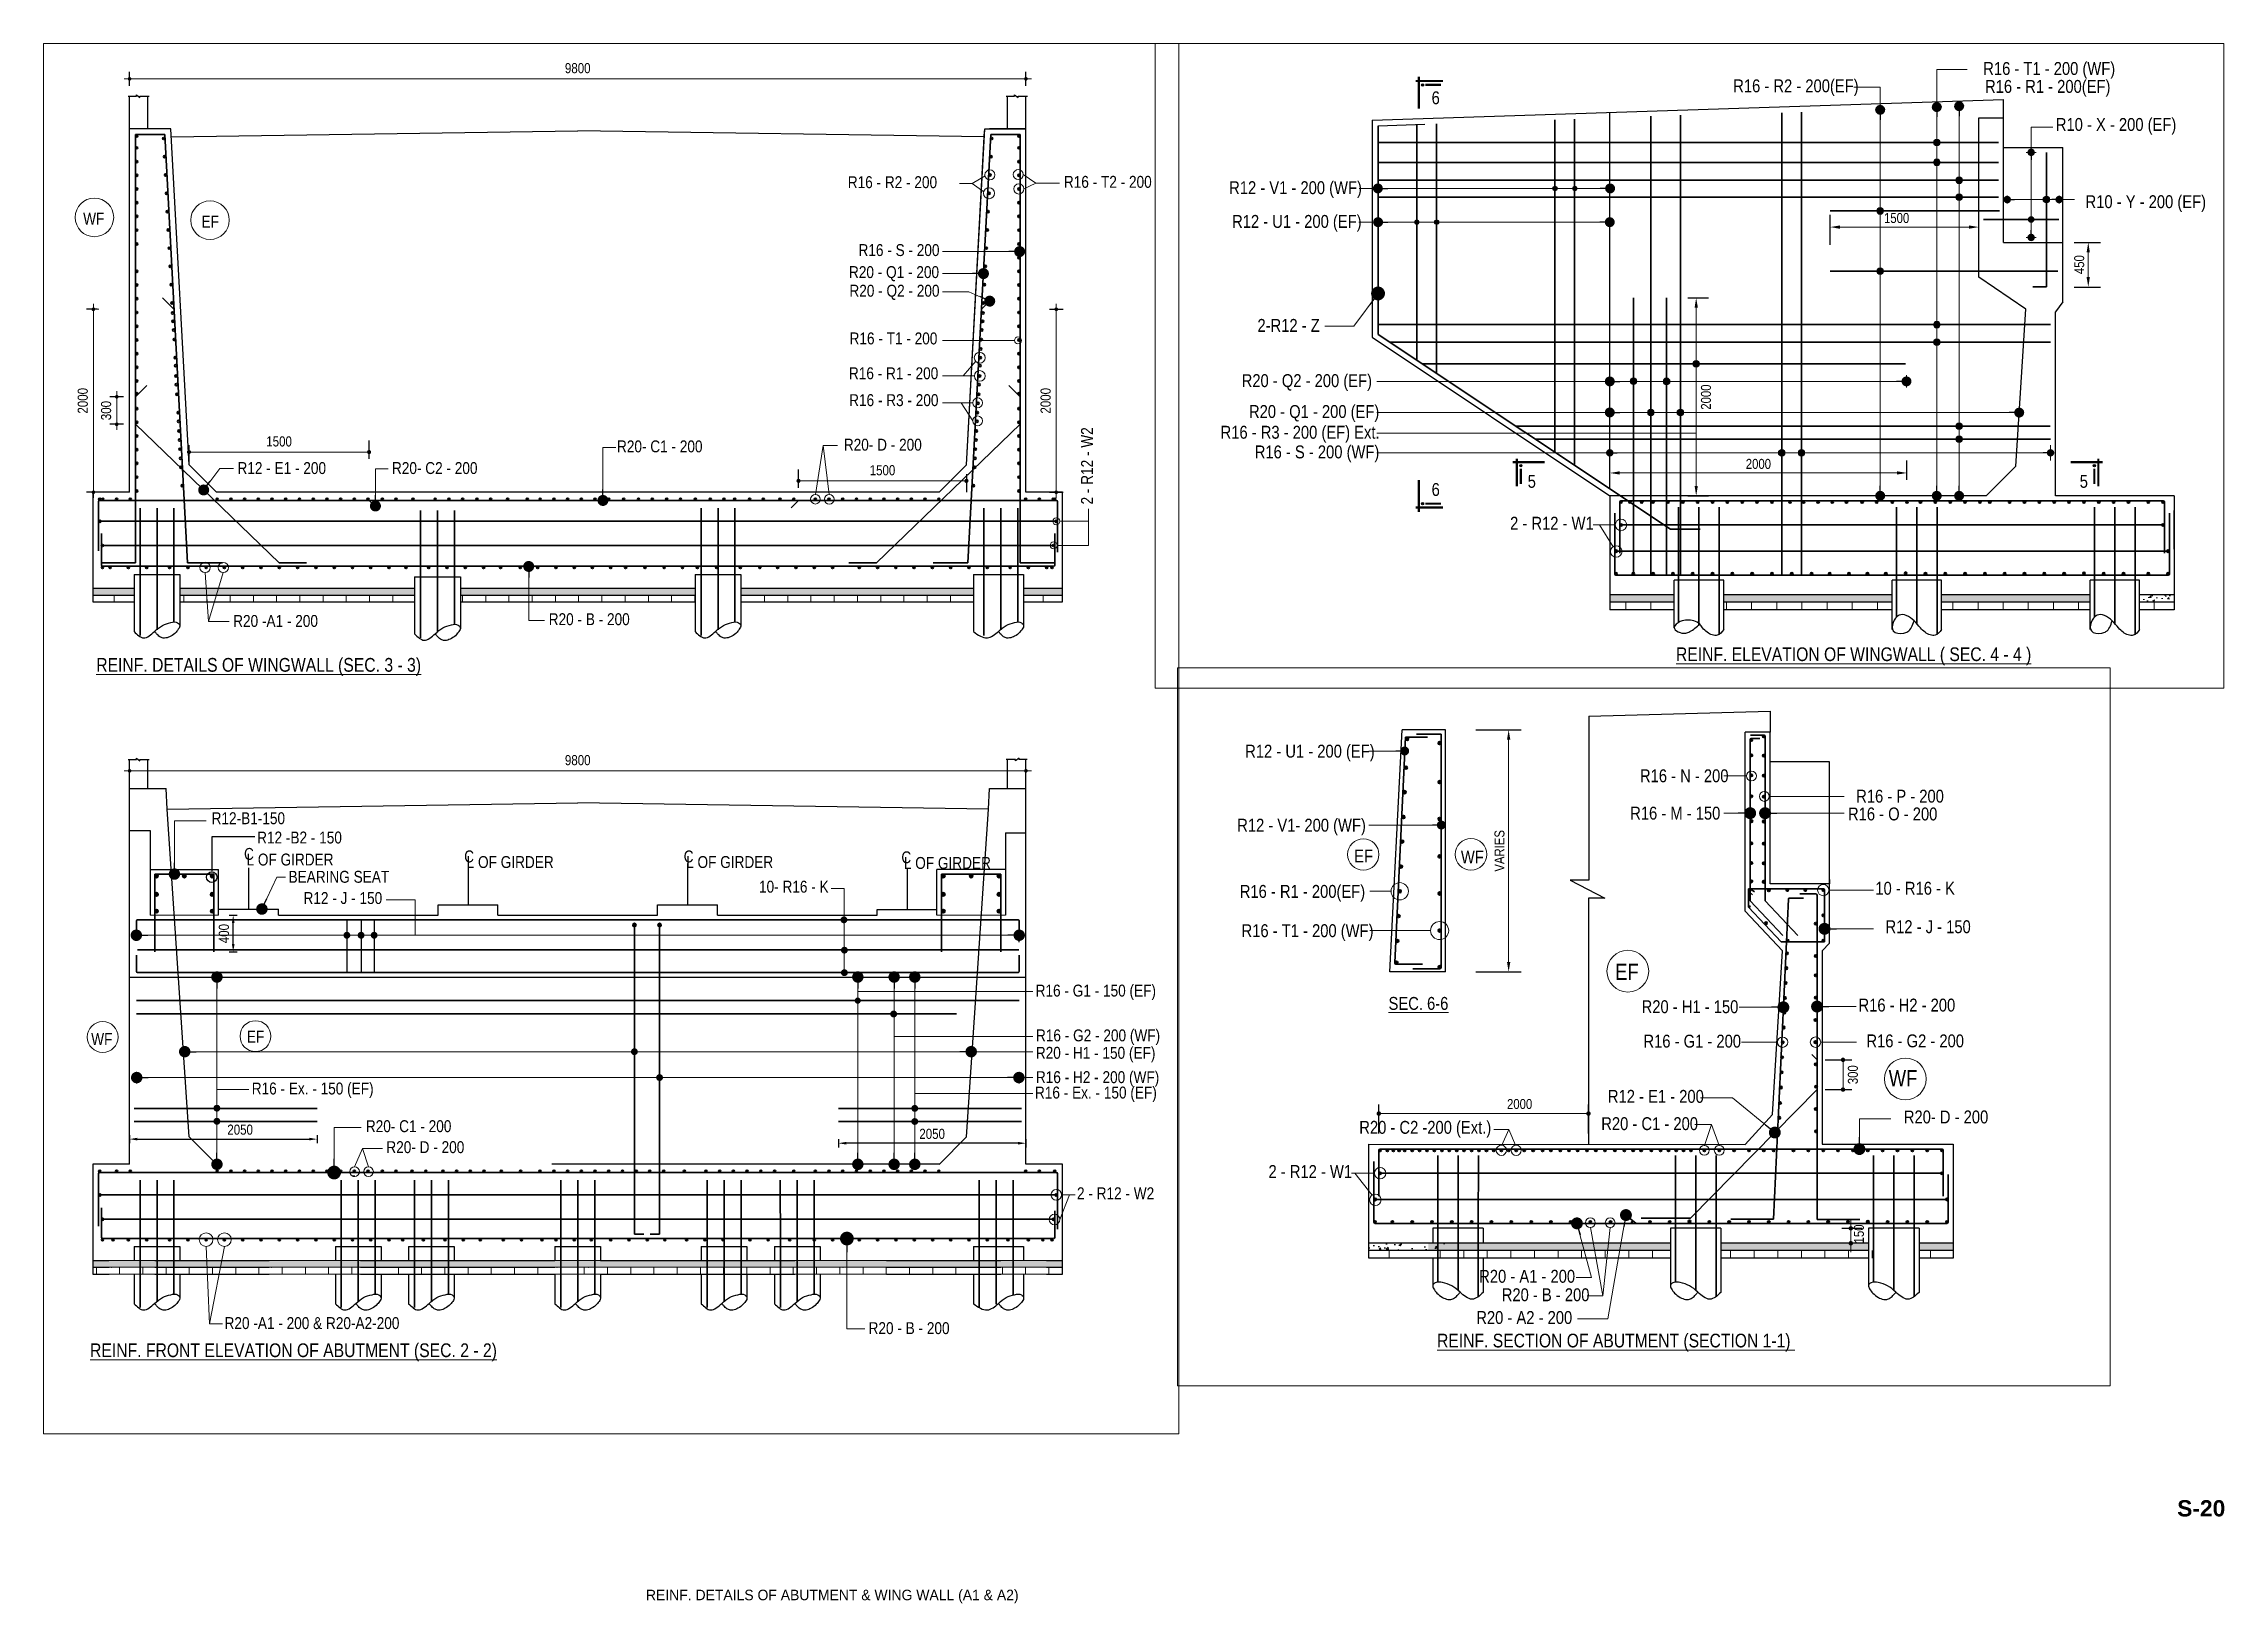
# Paper-space layout 'Layout1 (3)' of a CAD drawing. Header units: millimetres. Extents: x 973 to 1375, y -13 to 274.
# The model-space entities are those that its viewports show. They can reach past a viewport. Long polylines and large blocks are cut down to what shows.
import ezdxf

# ---------------------------------------------------------------- set-up
doc = ezdxf.new("R2010")
doc.units = ezdxf.units.MM
doc.header["$LTSCALE"] = 5
doc.header["$PDMODE"] = 2
for name, pattern in [('ACAD_ISO03W100', [30, 12, -18]), ('CENTER', [50.8, 31.75, -6.35, 6.35, -6.35]), ('DASHED', [0.75, 0.5, -0.25]), ('DASHED2', [0.375, 0.25, -0.125]), ('DASHEDX2', [38.1, 25.4, -12.7])]:
    doc.linetypes.add(name, pattern=pattern)
for name, color, linetype in [('Abutment W Line', 200, 'Continuous'), ('Ber-1', 12, 'Continuous'), ('Center Line', 34, 'Continuous'), ('Extra Line', 70, 'Continuous'), ('Girder Line', 11, 'Continuous'), ('Hatching', 35, 'Continuous'), ('Pile', 11, 'Continuous'), ('Ralling', 6, 'Continuous'), ('SEC', 25, 'Continuous')]:
    doc.layers.add(name, color=color, linetype=linetype)
for name, color, linetype, lineweight in [('Ber', 12, 'Continuous', 35), ('Ber Top', 12, 'Continuous', 35), ('Dimision', 4, 'Continuous', 13), ('hatch', 7, 'Continuous', 0), ('Pire Line', 200, 'Continuous', 25), ('TEX', 7, 'Continuous', 0), ('Text', 7, 'Continuous', 0)]:
    doc.layers.add(name, color=color, linetype=linetype, lineweight=lineweight)
doc.styles.add('ARIAL', font='arial.ttf', dxfattribs={"width": 0.95})
doc.styles.get("Standard").update_dxf_attribs({"font": 'ARIALN.TTF'})
doc.styles.add('text', font='arial.ttf')
doc.dimstyles.new('dim_90', dxfattribs={"dimtxt": 90, "dimasz": 60, "dimexe": 45, "dimexo": 45, "dimgap": 45, "dimtad": 1, "dimdec": 0, "dimlfac": -1, "dimzin": 0, "dimdsep": 46, "dimtxsty": 'Standard', "dimcen": 45, "dimadec": 0, "dimazin": 0, "dimtfac": 1, "dimtdec": 0, "dimtix": 1, "dimtofl": 0, "dimtmove": 0, "dimatfit": 3, "dimfxl": 45, "dimfxlon": 1, "dimtolj": 1, "dimtzin": 0, "dimarcsym": 0})
doc.dimstyles.new('ISO-25', dxfattribs={"dimtxt": 75, "dimasz": 45, "dimexe": 125, "dimexo": 75.625, "dimgap": 60, "dimtad": 1, "dimdec": 0, "dimtxsty": 'Standard', "dimblk": 'DOT', "dimcen": 52.5, "dimclrd": 256, "dimclre": 256, "dimclrt": 256, "dimadec": 0, "dimazin": 0, "dimtfac": 1, "dimtdec": 0, "dimtix": 1, "dimtmove": 0, "dimatfit": 3, "dimldrblk": 'DOT', "dimfxl": 1, "dimlwd": -1, "dimarcsym": 0})
doc.dimstyles.new('ISO-75', dxfattribs={"dimtxt": 75, "dimasz": 1, "dimexe": 75, "dimexo": 75, "dimgap": 60, "dimtad": 1, "dimdec": 0, "dimtxsty": 'Standard', "dimblk": 'D_TIC', "dimcen": 52.5, "dimclrd": 256, "dimclre": 256, "dimclrt": 256, "dimadec": 0, "dimazin": 0, "dimtfac": 1, "dimtdec": 0, "dimtix": 1, "dimtmove": 0, "dimatfit": 3, "dimldrblk": 'DOT', "dimfxl": 75, "dimfxlon": 1, "dimlwd": -1, "dimarcsym": 0})
pattern_1 = [(50, (207464.49, 18541.18), (182.1847, -15.939), [19.05, -209.55]), (355, (207464.49, 18541.18), (-35.243, 191.057), [15.24, -167.64]), (100.451, (207479.67, 18539.86), (146.9425, 175.117), [16.19, -178.09]), (46.184, (207464.49, 18591.98), (271.079, -42.042), [28.575, -314.325]), (96.6356, (207487.08, 18588.48), (237.404, 247.426), [24.285, -267.135]), (351.184, (207464.5, 18591.98), (237.405, 247.425), [22.86, -251.46]), (21, (207489.89, 18579.28), (151.615, -102.2655), [19.05, -209.55]), (326, (207489.89, 18579.28), (61.802, 184.188), [15.24, -167.64]), (71.4514, (207502.52, 18570.76), (213.4165, 81.923), [16.19, -178.09]), (37.5, (207464.487, 18541.185), (3.0886, 84.555), [0, -165.608, 0, -170.18, 0, -168.275]), (7.5, (207464.49, 18541.185), (66.8197, 100.1806), [0, -97.028, 0, -161.798, 0, -64.135]), (327.5, (207407.845, 18541.185), (135.5906, -5.7287), [0, -63.5, 0, -198.12, 0, -262.89]), (317.5, (207382.44, 18541.18), (148.1292, 25.4265), [0, -82.55, 0, -131.572, 0, -186.69])]

psp = doc.layouts.new('Layout1 (3)')

# ---------------------------------------------------------------- texts
at = {"layer": 'TEX', "color": 0, "linetype": 'DASHED2', "ltscale": 0.1, "insert": (1118.6, -10.62), "char_height": 1.9339, "width": 76.2933, "attachment_point": 2, "style": 'ARIAL'}
psp.add_mtext('{\\C256;REINF. DETAILS OF ABUTMENT & WING WALL (A1 & A2)}', dxfattribs=at)
at = {"layer": 'Text', "color": 7, "lineweight": 50, "insert": (1366.15, 5.86), "char_height": 3, "width": 8.8969, "attachment_point": 1, "style": 'text'}
psp.add_mtext('{\\fArial|b1|i0|c0|p34;S-20}', dxfattribs=at)

msp = doc.modelspace()

# ---------------------------------------------------------------- texts
at = {"layer": 'Text'}
for s, height, p in [(' R16 - T1 - 200 (WF)', 130, (209381.1, 22556.9)), (' R16 - R2 - 200(EF)', 130, (206856.5, 22381.9)), ('R16 - R1 - 200(EF)', 130, (209440.7, 22376.1)), (' R12 - U1 - 200 (EF)', 130, (192540.3, 22210.2)), ('6', 130, (203852.7, 22261.3)), (' R16 - N - 200', 130, (196526.5, 21961.6)), ('R10 - X - 200 (EF)', 130, (210155.3, 21992.1)), (' R16 - P - 200', 130, (198709.6, 21755.9)), ('R12 - V1- 200 (WF)', 130, (192501.2, 21463)), ('R16 - M - 150', 130, (196469.1, 21584.5)), ('R16 - O - 200', 130, (198668.5, 21576.3)), (' R12 - V1 - 200 (WF)', 130, (201767, 21353.7)), ('EF', 130, (193682.1, 21151.3)), ('WF', 130, (194759.8, 21142.2)), (' R12 - U1 - 200 (EF)', 130, (201796.7, 21013.3)), (' R10 - Y - 200 (EF)', 130, (210414.1, 21212.2)), ('R16 - R1 - 200(EF)', 130, (192527.1, 20794.4)), ('10 - R16 - K', 130, (198944.7, 20826.3)), (' R16 - T1 - 200 (WF)', 130, (192503.8, 20397.9)), (' R12 - J - 150', 130, (199005.7, 20437.8)), ('EF', 162.5, (196316.9, 19966.2)), ('2-R12 - Z', 130, (202094, 19963.4)), ('%%USEC. 6-6', 130, (194029.2, 19663.8)), (' R20 - H1 - 150', 130, (196543.3, 19630.4)), ('R16 - H2 - 200', 130, (198774.5, 19646.8)), (' R16 - G1 - 200', 130, (196561.7, 19282.9)), (' R16 - G2 - 200', 130, (198813.1, 19285.5)), ('R20 - Q2 - 200 (EF)', 130, (201934.9, 19406.1)), (' R20 - Q1 - 200 (EF)', 130, (201967.4, 19094.2)), ('WF', 162.5, (199079.1, 18892.8)), (' R16 - R3 - 200 (EF) Ext.', 130, (201680.5, 18885)), (' R12 - E1 - 200', 130, (196202.8, 18725.2)), (' R16 - S - 200 (WF)', 130, (202025.6, 18686.5)), ('R20 - C2 -200 (Ext.)', 130, (193733.9, 18412.7)), (' R20 - C1 - 200', 130, (196135.8, 18450)), (' R20- D - 200', 130, (199190.8, 18517.7)), ('5', 130, (204822.7, 18389.8)), ('5', 130, (210396.7, 18389.8)), ('6', 130, (203852.7, 18307)), ('2 - R12 - W1', 130, (192817.1, 17966.7)), ('2 - R12 - W1', 130, (204645.1, 17966.7)), ('R20 - A1 - 200 ', 130, (194944.6, 16909.2)), (' R20 - B - 200', 130, (195130.9, 16722.6)), ('%%UREINF. ELEVATION OF WINGWALL ( SEC. 4 - 4 )', 138.125, (206320.3, 16640.3)), ('R20 - A2 - 200 ', 130, (194915.4, 16493.1)), ('%%UREINF. SECTION OF ABUTMENT (SECTION 1-1) ', 138.125, (194519.2, 16256.4)), (' R16 - R2 - 200', 130, (153620.1, -511.9)), (' R16 - T2 - 200', 130, (155983.1, -508.3)), ('WF', 130, (145302, -910.9)), ('EF', 130, (146596.1, -942.7)), (' R16 - S - 200', 130, (153737.3, -1254)), (' R20 - Q1 - 200', 130, (153633.3, -1494.6)), (' R20 - Q2 - 200', 130, (153638.1, -1698.4)), (' R16 - T1 - 200', 130, (153639.6, -2219.8)), (' R16 - R1 - 200', 130, (153632.9, -2600.8)), (' R16 - R3 - 200', 130, (153635.1, -2894.4)), (' R20- C1 - 200', 130, (151097, -3399.8)), (' R20- D - 200', 130, (153577.1, -3381.3)), (' R12 - E1 - 200', 130, (146947.4, -3636.8)), (' R20- C2 - 200', 130, (148636.8, -3636.7)), (' R20 -A1 - 200', 130, (146900.6, -5308)), (' R20 - B - 200', 130, (150350.6, -5288.8)), ('%%UREINF. DETAILS OF WINGWALL (SEC. 3 - 3)', 150, (145444.6, -5797.7)), ('R12-B1-150', 130, (146706.3, -7464.5)), ('R12 -B2 - 150', 130, (147203.8, -7675.2)), ('C', 130, (147060.8, -7854.4)), ('L OF GIRDER', 130, (147087.6, -7915.9)), ('C', 130, (149467.7, -7881.7)), ('L OF GIRDER', 130, (149494.5, -7943.2)), ('C', 130, (151867.7, -7881.7)), ('L OF GIRDER', 130, (151894.5, -7943.2)), ('C', 130, (154247.7, -7891.6)), ('L OF GIRDER', 130, (154274.6, -7953.1)), ('BEARING SEAT', 130, (147547.4, -8104.4)), ('10- R16 - K', 130, (152690.9, -8212.6)), (' R12 - J - 150', 130, (147669.3, -8336.8)), (' R16 - G1 - 150 (EF)', 130, (155674, -9348.3)), ('WF', 130, (145389.9, -9878.5)), ('EF', 130, (147092.3, -9852)), (' R20 - H1 - 150 (EF)', 130, (155676.2, -10028.6)), (' R16 - G2 - 200 (WF)', 130, (155677.9, -9838)), ('R16 - Ex. - 150 (EF)', 130, (147145, -10418.4)), ('R16 - Ex. - 150 (EF)', 130, (155708.1, -10463)), (' R16 - H2 - 200 (WF)', 130, (155676.9, -10294.3)), (' R20- C1 - 200', 130, (148351.3, -10830.4)), (' R20- D - 200', 130, (148575.3, -11059.4)), ('2 - R12 - W2', 130, (156167.6, -11563.8)), ('R20 -A1 - 200 & R20-A2-200 ', 130, (146847.7, -12982.8)), (' R20 - B - 200', 130, (153847.6, -13037.7)), ('%%UREINF. FRONT ELEVATION OF ABUTMENT (SEC. 2 - 2)', 150, (145377.1, -13289.5))]:
    msp.add_text(s, height=height, dxfattribs=at).set_placement(p)
msp.add_text('2 - R12 - W2', height=130, rotation=90, dxfattribs=at).set_placement((156342, -3969.9))

# ---------------------------------------------------------------- blocks, each defined once
blk = doc.blocks.new('_Dot')
at = {"color": 0, "linetype": 'ByBlock', "lineweight": -2}
blk.add_line((-0.5, 0), (-1, 0), dxfattribs=at)
at = {"color": 0, "linetype": 'ByBlock', "const_width": 0.5}
blk.add_lwpolyline([(-0.25, 0, 1), (0.25, 0, 1)], format="xyb", close=True, dxfattribs=at)
blk = doc.blocks.new('*D211')
at = {"layer": 'Defpoints', "color": 0, "lineweight": 50, "ltscale": 5, "transparency": 16777216}
for p in [(198697, 17458), (198831, 17458), (198831, 17308)]:
    blk.add_point(p, dxfattribs=at)
at = {"layer": 'Dimision', "lineweight": -2, "ltscale": 5, "transparency": 16777216}
for p, q in [((198811, 17458), (198607, 17458)), ((198811, 17308), (198607, 17308))]:
    blk.add_line(p, q, dxfattribs=at)
at = {"layer": 'Dimision', "ltscale": 5, "transparency": 16777216}
for p, q in [((198697, 17503), (198697, 17548)), ((198697, 17308), (198697, 17458)), ((198697, 17263), (198697, 17218))]:
    blk.add_line(p, q, dxfattribs=at)
at = {"layer": 'Dimision', "ltscale": 5, "transparency": 16777216, "xscale": 45, "yscale": 45, "zscale": 45}
for p, rotation in [((198697, 17458), 270), ((198697, 17308), 90)]:
    blk.add_blockref('_Dot', p, dxfattribs=dict(at, rotation=rotation))
at = {"layer": 'Dimision', "ltscale": 5, "transparency": 16777216, "insert": (198779, 17402), "char_height": 100, "attachment_point": 5, "rotation": 90}
blk.add_mtext('150', dxfattribs=at)
blk = doc.blocks.new('*D212')
at = {"layer": 'Defpoints', "color": 0, "lineweight": 50, "ltscale": 5, "transparency": 16777216}
for p in [(198419, 19159), (198618, 19159), (198419, 18859)]:
    blk.add_point(p, dxfattribs=at)
at = {"layer": 'Dimision', "lineweight": -2, "ltscale": 5, "transparency": 16777216}
for p, q in [((198439, 19159), (198708, 19159)), ((198439, 18859), (198708, 18859))]:
    blk.add_line(p, q, dxfattribs=at)
at = {"layer": 'Dimision', "ltscale": 5, "transparency": 16777216}
blk.add_line((198618, 18904), (198618, 19114), dxfattribs=at)
at = {"layer": 'Dimision', "ltscale": 5, "transparency": 16777216, "xscale": 45, "yscale": 45, "zscale": 45}
for p, rotation in [((198618, 19159), 90), ((198618, 18859), 270)]:
    blk.add_blockref('_Dot', p, dxfattribs=dict(at, rotation=rotation))
at = {"layer": 'Dimision', "ltscale": 5, "transparency": 16777216, "insert": (198718, 19009), "char_height": 100, "attachment_point": 5, "rotation": 90}
blk.add_mtext('300', dxfattribs=at)
blk = doc.blocks.new('*D215')
at = {"layer": 'Defpoints', "color": 0, "lineweight": 50, "ltscale": 5, "transparency": 16777216}
for p in [(196048, 18617), (196048, 18307), (193931, 18247)]:
    blk.add_point(p, dxfattribs=at)
at = {"layer": 'Dimision', "lineweight": -2, "ltscale": 5, "transparency": 16777216}
for p, q in [((193931, 18417), (193931, 18707)), ((196048, 18417), (196048, 18707))]:
    blk.add_line(p, q, dxfattribs=at)
at = {"layer": 'Dimision', "ltscale": 5, "transparency": 16777216}
for p, q in [((193976, 18617), (195140, 18617)), ((196003, 18617), (195566, 18617))]:
    blk.add_line(p, q, dxfattribs=at)
at = {"layer": 'Dimision', "ltscale": 5, "transparency": 16777216, "xscale": 45, "yscale": 45, "zscale": 45, "rotation": 180}
blk.add_blockref('_Dot', (193931, 18617), dxfattribs=at)
at = {"layer": 'Dimision', "ltscale": 5, "transparency": 16777216, "xscale": 45, "yscale": 45, "zscale": 45}
blk.add_blockref('_Dot', (196048, 18617), dxfattribs=at)
at = {"layer": 'Dimision', "ltscale": 5, "transparency": 16777216, "insert": (195353, 18713), "char_height": 100, "attachment_point": 5}
blk.add_mtext('2000', dxfattribs=at)
blk = doc.blocks.new('*D219')
at = {"layer": 'Defpoints', "color": 0, "lineweight": 50, "transparency": 16777216}
for p in [(205652, 18539), (205652, 18395), (208652, 18395)]:
    blk.add_point(p, dxfattribs=at)
at = {"layer": 'Dimision', "lineweight": -2, "transparency": 16777216}
for p, q in [((205652, 18471), (205652, 18664)), ((208652, 18471), (208652, 18664))]:
    blk.add_line(p, q, dxfattribs=at)
at = {"layer": 'Dimision', "transparency": 16777216}
blk.add_line((208552, 18539), (205752, 18539), dxfattribs=at)
at = {"layer": 'Dimision', "lineweight": 50, "transparency": 16777216}
for points in [[(205752, 18556), (205752, 18523), (205652, 18539)], [(208552, 18556), (208552, 18523), (208652, 18539)]]:
    blk.add_solid(points, dxfattribs=at)
at = {"layer": 'Dimision', "transparency": 16777216, "insert": (207152, 18630), "char_height": 100, "attachment_point": 5}
blk.add_mtext('2000', dxfattribs=at)
blk = doc.blocks.new('*D220')
at = {"layer": 'Defpoints', "color": 0, "lineweight": 50, "transparency": 16777216}
for p in [(206365, 20308), (206365, 18308), (206524, 18308)]:
    blk.add_point(p, dxfattribs=at)
at = {"layer": 'Dimision', "lineweight": -2, "transparency": 16777216}
for p, q in [((206440, 20308), (206649, 20308)), ((206440, 18308), (206649, 18308))]:
    blk.add_line(p, q, dxfattribs=at)
at = {"layer": 'Dimision', "transparency": 16777216}
blk.add_line((206524, 20208), (206524, 18408), dxfattribs=at)
at = {"layer": 'Dimision', "lineweight": 50, "transparency": 16777216}
for points in [[(206508, 20208), (206541, 20208), (206524, 20308)], [(206508, 18408), (206541, 18408), (206524, 18308)]]:
    blk.add_solid(points, dxfattribs=at)
at = {"layer": 'Dimision', "transparency": 16777216, "insert": (206623, 19305), "char_height": 100, "attachment_point": 5, "rotation": 90}
blk.add_mtext('2000', dxfattribs=at)
blk = doc.blocks.new('*D221')
at = {"layer": 'Defpoints', "color": 0, "lineweight": 50, "transparency": 16777216}
for p in [(207877, 21021), (209377, 20976), (207877, 20766)]:
    blk.add_point(p, dxfattribs=at)
at = {"layer": 'Dimision', "lineweight": -2, "transparency": 16777216}
for p, q in [((207877, 20842), (207877, 21146)), ((209377, 21051), (209377, 21146))]:
    blk.add_line(p, q, dxfattribs=at)
at = {"layer": 'Dimision', "transparency": 16777216}
blk.add_line((209277, 21021), (207977, 21021), dxfattribs=at)
at = {"layer": 'Dimision', "lineweight": 50, "transparency": 16777216}
for points in [[(207977, 21038), (207977, 21004), (207877, 21021)], [(209277, 21038), (209277, 21004), (209377, 21021)]]:
    blk.add_solid(points, dxfattribs=at)
at = {"layer": 'Dimision', "transparency": 16777216, "insert": (208548, 21112), "char_height": 100, "attachment_point": 5}
blk.add_mtext('1500', dxfattribs=at)
blk = doc.blocks.new('D_TIC')
at = {"layer": 'Dimision', "ltscale": 5}
for p, q in [((-60, 0), (60, 0)), ((0, 60), (0, -60))]:
    blk.add_line(p, q, dxfattribs=at)
at = {"layer": 'Dimision', "ltscale": 5, "const_width": 20}
blk.add_lwpolyline([(-10, 0, 1), (10, 0, 1)], format="xyb", close=True, dxfattribs=at)
blk = doc.blocks.new('*D223')
at = {"layer": 'Defpoints', "color": 0, "lineweight": 50, "ltscale": 5, "transparency": 16777216}
for p in [(145669, -2793), (145874, -2793), (145874, -3093)]:
    blk.add_point(p, dxfattribs=at)
at = {"layer": 'Dimision', "lineweight": -2, "ltscale": 5, "transparency": 16777216}
for p, q in [((145744, -2793), (145594, -2793)), ((145744, -3093), (145594, -3093))]:
    blk.add_line(p, q, dxfattribs=at)
at = {"layer": 'Dimision', "ltscale": 5, "transparency": 16777216}
for p, q in [((145669, -2792), (145669, -2791)), ((145669, -3093), (145669, -2793)), ((145669, -3094), (145669, -3095))]:
    blk.add_line(p, q, dxfattribs=at)
for p, rotation in [((145669, -2793), 270), ((145669, -3093), 90)]:
    blk.add_blockref('D_TIC', p, dxfattribs=dict(at, rotation=rotation))
at = {"layer": 'Dimision', "ltscale": 5, "transparency": 16777216, "insert": (145553, -2943), "char_height": 110, "attachment_point": 5, "rotation": 90}
blk.add_mtext('300', dxfattribs=at)
blk = doc.blocks.new('*D224')
at = {"layer": 'Defpoints', "color": 0, "lineweight": 50, "ltscale": 5, "transparency": 16777216}
for p in [(145414, -1836), (146313, -1836), (146697, -3836)]:
    blk.add_point(p, dxfattribs=at)
at = {"layer": 'Dimision', "lineweight": -2, "ltscale": 5, "transparency": 16777216}
for p, q in [((145454, -1836), (145339, -1836)), ((145454, -3836), (145339, -3836))]:
    blk.add_line(p, q, dxfattribs=at)
at = {"layer": 'Dimision', "ltscale": 5, "transparency": 16777216}
blk.add_line((145414, -3835), (145414, -1837), dxfattribs=at)
for p, rotation in [((145414, -1836), 90), ((145414, -3836), 270)]:
    blk.add_blockref('D_TIC', p, dxfattribs=dict(at, rotation=rotation))
at = {"layer": 'Dimision', "ltscale": 5, "transparency": 16777216, "insert": (145298, -2836), "char_height": 110, "attachment_point": 5, "rotation": 90}
blk.add_mtext('2000', dxfattribs=at)
blk = doc.blocks.new('*D226')
at = {"layer": 'Defpoints', "color": 0, "lineweight": 50, "transparency": 16777216}
for p in [(155609, 683), (145809, 444), (155609, 444)]:
    blk.add_point(p, dxfattribs=at)
at = {"layer": 'Dimision', "lineweight": -2, "transparency": 16777216}
for p, q in [((145809, 608), (145809, 758)), ((155609, 608), (155609, 758))]:
    blk.add_line(p, q, dxfattribs=at)
at = {"layer": 'Dimision', "transparency": 16777216}
blk.add_line((145810, 683), (155608, 683), dxfattribs=at)
at = {"layer": 'Dimision', "transparency": 16777216, "rotation": 180}
blk.add_blockref('D_TIC', (145809, 683), dxfattribs=at)
at = {"layer": 'Dimision', "transparency": 16777216}
blk.add_blockref('D_TIC', (155609, 683), dxfattribs=at)
at = {"layer": 'Dimision', "transparency": 16777216, "insert": (150709, 799), "char_height": 110, "attachment_point": 5}
blk.add_mtext('9800', dxfattribs=at)
blk = doc.blocks.new('*D227')
at = {"layer": 'Defpoints', "color": 0, "lineweight": 50, "transparency": 16777216}
for p in [(155609, -6881), (145809, -7120), (155609, -7095)]:
    blk.add_point(p, dxfattribs=at)
at = {"layer": 'Dimision', "lineweight": -2, "transparency": 16777216}
for p, q in [((145809, -6956), (145809, -6806)), ((155609, -6956), (155609, -6806))]:
    blk.add_line(p, q, dxfattribs=at)
at = {"layer": 'Dimision', "transparency": 16777216}
blk.add_line((145810, -6881), (155608, -6881), dxfattribs=at)
at = {"layer": 'Dimision', "transparency": 16777216, "rotation": 180}
blk.add_blockref('D_TIC', (145809, -6881), dxfattribs=at)
at = {"layer": 'Dimision', "transparency": 16777216}
blk.add_blockref('D_TIC', (155609, -6881), dxfattribs=at)
at = {"layer": 'Dimision', "transparency": 16777216, "insert": (150709, -6765), "char_height": 110, "attachment_point": 5}
blk.add_mtext('9800', dxfattribs=at)
blk = doc.blocks.new('*D228')
at = {"layer": 'Defpoints', "color": 0, "lineweight": 50, "transparency": 16777216}
for p in [(155125, -1836), (155941, -1836), (155713, -3836)]:
    blk.add_point(p, dxfattribs=at)
at = {"layer": 'Dimision', "lineweight": -2, "transparency": 16777216}
for p, q in [((155866, -1836), (156016, -1836)), ((155866, -3836), (156016, -3836))]:
    blk.add_line(p, q, dxfattribs=at)
at = {"layer": 'Dimision', "transparency": 16777216}
blk.add_line((155941, -3835), (155941, -1837), dxfattribs=at)
for p, rotation in [((155941, -1836), 90), ((155941, -3836), 270)]:
    blk.add_blockref('D_TIC', p, dxfattribs=dict(at, rotation=rotation))
at = {"layer": 'Dimision', "transparency": 16777216, "insert": (155825, -2836), "char_height": 110, "attachment_point": 5, "rotation": 90}
blk.add_mtext('2000', dxfattribs=at)
blk = doc.blocks.new('*D243')
at = {"layer": 'Defpoints', "color": 0, "lineweight": 50, "transparency": 16777216}
for p in [(145809, -10714), (147859, -10714), (147859, -10907)]:
    blk.add_point(p, dxfattribs=at)
at = {"layer": 'Dimision', "color": 0, "lineweight": -2, "transparency": 16777216}
for p, q in [((145809, -10862), (145809, -10952)), ((145894, -10907), (147774, -10907)), ((147859, -10862), (147859, -10952))]:
    blk.add_line(p, q, dxfattribs=at)
at = {"layer": 'Dimision', "color": 0, "lineweight": 50, "transparency": 16777216}
for points in [[(145894, -10892), (145894, -10921), (145809, -10907)], [(147774, -10892), (147774, -10921), (147859, -10907)]]:
    blk.add_solid(points, dxfattribs=at)
at = {"layer": 'Dimision', "color": 0, "transparency": 16777216, "insert": (147018, -10804), "char_height": 110, "attachment_point": 5}
blk.add_mtext('\\A1;2050', dxfattribs=at)
blk = doc.blocks.new('*D244')
at = {"layer": 'Defpoints', "color": 0, "lineweight": 50, "transparency": 16777216}
for p in [(153559, -10714), (155609, -10714), (153559, -10952)]:
    blk.add_point(p, dxfattribs=at)
at = {"layer": 'Dimision', "color": 0, "lineweight": -2, "transparency": 16777216}
for p, q in [((153559, -10907), (153559, -10997)), ((155524, -10952), (153644, -10952)), ((155609, -10907), (155609, -10997))]:
    blk.add_line(p, q, dxfattribs=at)
at = {"layer": 'Dimision', "color": 0, "lineweight": 50, "transparency": 16777216}
for points in [[(153644, -10937), (153644, -10966), (153559, -10952)], [(155524, -10937), (155524, -10966), (155609, -10952)]]:
    blk.add_solid(points, dxfattribs=at)
at = {"layer": 'Dimision', "color": 0, "transparency": 16777216, "insert": (154584, -10850), "char_height": 110, "attachment_point": 5}
blk.add_mtext('\\A1;2050', dxfattribs=at)
blk = doc.blocks.new('*D233')
at = {"layer": 'Defpoints', "color": 0, "lineweight": 50, "ltscale": 5, "transparency": 16777216}
for p in [(146459, -3205), (148428, -3397), (148428, -3595)]:
    blk.add_point(p, dxfattribs=at)
at = {"layer": 'Dimision', "lineweight": -2, "ltscale": 5, "transparency": 16777216}
for p, q in [((148428, -3472), (148428, -3272)), ((146459, -3322), (146459, -3522))]:
    blk.add_line(p, q, dxfattribs=at)
at = {"layer": 'Dimision', "ltscale": 5, "transparency": 16777216}
blk.add_line((146504, -3397), (148383, -3397), dxfattribs=at)
at = {"layer": 'Dimision', "ltscale": 5, "transparency": 16777216, "xscale": 45, "yscale": 45, "zscale": 45, "rotation": 180}
blk.add_blockref('_Dot', (146459, -3397), dxfattribs=at)
at = {"layer": 'Dimision', "ltscale": 5, "transparency": 16777216, "xscale": 45, "yscale": 45, "zscale": 45}
blk.add_blockref('_Dot', (148428, -3397), dxfattribs=at)
at = {"layer": 'Dimision', "ltscale": 5, "transparency": 16777216, "insert": (147444, -3281), "char_height": 110, "attachment_point": 5}
blk.add_mtext('1500', dxfattribs=at)
blk = doc.blocks.new('*D245')
at = {"layer": 'Defpoints', "color": 0, "lineweight": 50, "ltscale": 5, "transparency": 16777216}
for p in [(153123, -3712), (154959, -3536), (153123, -3926)]:
    blk.add_point(p, dxfattribs=at)
at = {"layer": 'Dimision', "lineweight": -2, "ltscale": 5, "transparency": 16777216}
for p, q in [((153123, -3787), (153123, -3587)), ((154959, -3637), (154959, -3837))]:
    blk.add_line(p, q, dxfattribs=at)
at = {"layer": 'Dimision', "ltscale": 5, "transparency": 16777216}
blk.add_line((154914, -3712), (153168, -3712), dxfattribs=at)
at = {"layer": 'Dimision', "ltscale": 5, "transparency": 16777216, "xscale": 45, "yscale": 45, "zscale": 45, "rotation": 180}
blk.add_blockref('_Dot', (153123, -3712), dxfattribs=at)
at = {"layer": 'Dimision', "ltscale": 5, "transparency": 16777216, "xscale": 45, "yscale": 45, "zscale": 45}
blk.add_blockref('_Dot', (154959, -3712), dxfattribs=at)
at = {"layer": 'Dimision', "ltscale": 5, "transparency": 16777216, "insert": (154041, -3596), "char_height": 110, "attachment_point": 5}
blk.add_mtext('1500', dxfattribs=at)
blk = doc.blocks.new('*D236')
at = {"layer": 'Defpoints', "color": 0, "lineweight": 50, "transparency": 16777216}
for p in [(210264, 20867), (210264, 20416), (210483, 20416)]:
    blk.add_point(p, dxfattribs=at)
at = {"layer": 'Dimision', "lineweight": -2, "transparency": 16777216}
for p, q in [((210340, 20867), (210608, 20867)), ((210340, 20416), (210608, 20416))]:
    blk.add_line(p, q, dxfattribs=at)
at = {"layer": 'Dimision', "transparency": 16777216}
blk.add_line((210483, 20767), (210483, 20516), dxfattribs=at)
at = {"layer": 'Dimision', "lineweight": 50, "transparency": 16777216}
for points in [[(210466, 20767), (210499, 20767), (210483, 20867)], [(210466, 20516), (210499, 20516), (210483, 20416)]]:
    blk.add_solid(points, dxfattribs=at)
at = {"layer": 'Dimision', "transparency": 16777216, "insert": (210392, 20642), "char_height": 100, "attachment_point": 5, "rotation": 90}
blk.add_mtext('450', dxfattribs=at)
blk = doc.blocks.new('*D237')
at = {"layer": 'Defpoints', "color": 0, "lineweight": 50, "transparency": 16777216}
for p in [(194836, 22490), (194836, 20048), (195242, 20048)]:
    blk.add_point(p, dxfattribs=at)
at = {"layer": 'Dimision', "lineweight": -2, "transparency": 16777216}
for p, q in [((194912, 22490), (195367, 22490)), ((194912, 20048), (195367, 20048))]:
    blk.add_line(p, q, dxfattribs=at)
at = {"layer": 'Dimision', "transparency": 16777216}
blk.add_line((195242, 22390), (195242, 20148), dxfattribs=at)
at = {"layer": 'Dimision', "lineweight": 50, "transparency": 16777216}
for points in [[(195225, 22390), (195259, 22390), (195242, 22490)], [(195225, 20148), (195259, 20148), (195242, 20048)]]:
    blk.add_solid(points, dxfattribs=at)
at = {"layer": 'Dimision', "transparency": 16777216, "insert": (195150, 21269), "char_height": 100, "attachment_point": 5, "rotation": 90}
blk.add_mtext('VARIES ', dxfattribs=at)
blk = doc.blocks.new('*D248')
at = {"layer": 'Defpoints', "color": 0, "lineweight": 50, "transparency": 16777216}
for p in [(146732, -8460), (146942, -8460), (146732, -8860)]:
    blk.add_point(p, dxfattribs=at)
at = {"layer": 'Dimision', "color": 0, "lineweight": -2, "transparency": 16777216}
for p, q in [((146897, -8460), (146987, -8460)), ((146942, -8775), (146942, -8545)), ((146897, -8860), (146987, -8860))]:
    blk.add_line(p, q, dxfattribs=at)
at = {"layer": 'Dimision', "color": 0, "lineweight": 50, "transparency": 16777216}
for points in [[(146928, -8545), (146957, -8545), (146942, -8460)], [(146928, -8775), (146957, -8775), (146942, -8860)]]:
    blk.add_solid(points, dxfattribs=at)
at = {"layer": 'Dimision', "color": 0, "transparency": 16777216, "insert": (146841, -8660), "char_height": 110, "attachment_point": 5, "rotation": 90}
blk.add_mtext('\\A1;400', dxfattribs=at)

# ---------------------------------------------------------------- dimensions: what is measured, and where the dimension line sits
at = {"layer": 'Dimision'}
for base, p1, p2, angle, text, dimstyle, override, picture, middle in [((195241.9, 20047.6), (194836, 22490), (194836, 20047.6), 90, 'VARIES ', 'ISO-25', {"dimtxt": 100, "dimasz": 100, "dimgap": 40, "dimsah": 1}, '*D237', (195150.1, 21268.8)), ((205651.6, 18539.4), (208651.6, 18395.1), (205651.6, 18395.1), 180, '2000', 'ISO-25', {"dimtxt": 100, "dimasz": 100, "dimgap": 40, "dimsah": 1}, '*D219', (207151.6, 18630.5)), ((155941.3, -1835.7), (155713.2, -3835.7), (155125.3, -1835.7), 90, '2000', 'ISO-75', {"dimtxt": 110}, '*D228', (155825.1, -2835.7))]:
    dim = msp.add_linear_dim(base=base, p1=p1, p2=p2, angle=angle, text=text, dimstyle=dimstyle, override=override, dxfattribs=at)
    dim.commit()
    dim.dimension.update_dxf_attribs({"geometry": picture, "text_midpoint": middle})
dim = msp.add_linear_dim(base=(207876.7, 21021), p1=(209376.7, 20975.7), p2=(207876.7, 20766.2), angle=180, dimstyle='ISO-25', override={"dimtxt": 100, "dimasz": 100, "dimgap": 40, "dimsah": 1}, dxfattribs=at)
dim.commit()
dim.dimension.update_dxf_attribs({"geometry": '*D221', "text_midpoint": (208548.1, 21021), "dimtype": 160})
for base, p1, p2, angle, dimstyle, override, picture, middle in [((210482.8, 20416.4), (210264, 20866.7), (210264, 20416.4), 90, 'ISO-25', {"dimtxt": 100, "dimasz": 100, "dimgap": 40, "dimsah": 1}, '*D236', (210391.7, 20641.6)), ((146942.4, -8460.1), (146731.9, -8859.8), (146731.9, -8460.1), 90, 'dim_90', {"dimtxt": 110, "dimasz": 85, "dimtmove": 2}, '*D248', (146841.2, -8660)), ((153559.4, -10951.6), (155609.4, -10714.2), (153559.4, -10714.2), 180, 'dim_90', {"dimtxt": 110, "dimasz": 85, "dimtmove": 2}, '*D244', (154584.4, -10850.5))]:
    dim = msp.add_linear_dim(base=base, p1=p1, p2=p2, angle=angle, dimstyle=dimstyle, override=override, dxfattribs=at)
    dim.commit()
    dim.dimension.update_dxf_attribs({"geometry": picture, "text_midpoint": middle})
dim = msp.add_linear_dim(base=(206524.4, 18308.4), p1=(206364.6, 20308.4), p2=(206364.6, 18308.4), angle=90, text='2000', dimstyle='ISO-25', override={"dimtxt": 100, "dimasz": 100, "dimgap": 45, "dimtad": 0, "dimsah": 1, "dimtmove": 2}, dxfattribs=at)
dim.commit()
dim.dimension.update_dxf_attribs({"geometry": '*D220', "text_midpoint": (206622.7, 19305.3), "dimtype": 160})
at = {"layer": 'Dimision', "ltscale": 5}
for base, p1, p2, picture, middle in [((198618.4, 19158.7), (198418.6, 18858.7), (198418.6, 19158.7), '*D212', (198718.2, 19008.7)), ((198697.2, 17458.4), (198830.9, 17308.4), (198830.9, 17458.4), '*D211', (198778.9, 17402.1))]:
    dim = msp.add_linear_dim(base=base, p1=p1, p2=p2, angle=90, dimstyle='ISO-25', override={"dimtxt": 100, "dimexe": 90, "dimexo": 20, "dimgap": 90, "dimtmove": 2, "dimfxl": 200, "dimfxlon": 1}, dxfattribs=at)
    dim.commit()
    dim.dimension.update_dxf_attribs({"geometry": picture, "text_midpoint": middle, "dimtype": 160})
dim = msp.add_linear_dim(base=(196048.3, 18617.1), p1=(193930.9, 18247.2), p2=(196048.3, 18307), angle=180, text='2000', dimstyle='ISO-25', override={"dimtxt": 100, "dimexe": 90, "dimexo": 20, "dimgap": 90, "dimtmove": 2, "dimfxl": 200, "dimfxlon": 1}, dxfattribs=at)
dim.commit()
dim.dimension.update_dxf_attribs({"geometry": '*D215', "text_midpoint": (195353.3, 18713.2), "dimtype": 160})
at = {"layer": 'Dimision'}
for base, p1, p2, picture, middle in [((155609.4, 683.3), (145809.4, 444), (155609.4, 444), '*D226', (150709.4, 799.5)), ((155609.4, -6881.1), (145809.4, -7120.4), (155609.4, -7095.4), '*D227', (150709.4, -6764.9))]:
    dim = msp.add_linear_dim(base=base, p1=p1, p2=p2, dimstyle='ISO-75', override={"dimtxt": 110}, dxfattribs=at)
    dim.commit()
    dim.dimension.update_dxf_attribs({"geometry": picture, "text_midpoint": middle})
at = {"layer": 'Dimision', "ltscale": 5}
dim = msp.add_linear_dim(base=(145414.5, -1835.7), p1=(146697.3, -3835.7), p2=(146313.1, -1835.7), angle=90, text='2000', dimstyle='ISO-75', override={"dimtxt": 110, "dimfxl": 40, "dimarcsym": 1}, dxfattribs=at)
dim.commit()
dim.dimension.update_dxf_attribs({"geometry": '*D224', "text_midpoint": (145298.3, -2835.7)})
dim = msp.add_linear_dim(base=(145669.3, -2792.6), p1=(145874.4, -3092.6), p2=(145874.4, -2792.6), angle=90, dimstyle='ISO-75', override={"dimtxt": 110}, dxfattribs=at)
dim.commit()
dim.dimension.update_dxf_attribs({"geometry": '*D223', "text_midpoint": (145553.2, -2942.6)})
for base, p1, p2, picture, middle in [((148427.6, -3397.3), (146459.4, -3205), (148427.6, -3595), '*D233', (147443.5, -3281.1)), ((153122.9, -3712.1), (154959.4, -3536.1), (153122.9, -3925.7), '*D245', (154041.2, -3596))]:
    dim = msp.add_linear_dim(base=base, p1=p1, p2=p2, text='1500', dimstyle='ISO-25', override={"dimtxt": 110, "dimfxl": 75, "dimfxlon": 1}, dxfattribs=at)
    dim.commit()
    dim.dimension.update_dxf_attribs({"geometry": picture, "text_midpoint": middle})
at = {"layer": 'Dimision'}
dim = msp.add_linear_dim(base=(147859.5, -10906.6), p1=(145809.4, -10714.2), p2=(147859.5, -10714.2), dimstyle='dim_90', override={"dimtxt": 110, "dimasz": 85, "dimtmove": 2}, dxfattribs=at)
dim.commit()
dim.dimension.update_dxf_attribs({"geometry": '*D243', "text_midpoint": (147017.8, -10803.6), "dimtype": 160})

# ---------------------------------------------------------------- hatches: boundary and pattern name
at = {"layer": 'Ber', "ltscale": 5}
for points in [[(194232.1, 22398.6, -1), (194200.8, 22398.6), (194200.9, 22400.1, -0.9519861)], [(194560.7, 22356.7, -1), (194529.5, 22356.7), (194529.5, 22358.2, -0.9519861)], [(194219.6, 22108.2, -1), (194188.3, 22108.2), (194188.4, 22109.7, -0.9519861)], [(194207.4, 21860.8, -1), (194176.1, 21860.8), (194176.2, 21862.3, -0.9519861)], [(194560.7, 21962.9, -1), (194529.5, 21962.9), (194529.5, 21964.4, -0.9519861)], [(194195, 21610.1, -1), (194163.8, 21610.1), (194163.9, 21611.6, -0.9519861)], [(194560, 21591, -1), (194528.8, 21591), (194528.9, 21592.6, -0.9519861)], [(194182.8, 21362.5, -1), (194151.6, 21362.5), (194151.7, 21364, -0.9519861)], [(194560.7, 21212.9, -1), (194529.5, 21212.9), (194529.5, 21214.4, -0.9519861)], [(194170.4, 21110.1, -1), (194139.2, 21110.1), (194139.2, 21111.6, -0.9519861)], [(194158.2, 20860.8, -1), (194126.9, 20860.8), (194127, 20862.3, -0.9519861)], [(194560.7, 20837.9, -1), (194529.5, 20837.9), (194529.5, 20839.4, -0.9519861)], [(194145.8, 20610.1, -1), (194114.6, 20610.1), (194114.6, 20611.6, -0.9519861)], [(194560.6, 20464.3, -1), (194529.3, 20464.3), (194529.4, 20465.8, -0.9519861)], [(194133.5, 20360, -1), (194102.3, 20360), (194102.3, 20361.6, -0.9519861)], [(194122.7, 20140.5, -1), (194091.5, 20140.5), (194091.5, 20142, -0.9519861)], [(194562, 20094.4, -1), (194530.8, 20094.4), (194530.8, 20096, -0.9519861)]]:
    msp.add_hatch(color=256, dxfattribs=at).paths.add_polyline_path(points)
at = {"layer": 'Ber'}
for points in [[(197680.5, 22389, -1), (197705.5, 22389, -1)], [(197681, 22233.9, -1), (197706, 22233.9, -1)], [(197805.9, 22424.2, -1), (197830.9, 22424.2, -1)], [(197806.4, 22230.5, -1), (197831.4, 22230.5, -1)], [(197811.4, 22426.7, -1), (197830.4, 22426.7, -1)], [(197811.9, 22233, -1), (197830.9, 22233, -1)], [(197681, 22032, -1), (197706, 22032, -1)], [(197806.4, 22028.5, -1), (197831.4, 22028.5, -1)], [(197811.9, 22031, -1), (197830.9, 22031, -1)], [(197681, 21818.7, -1), (197706, 21818.7, -1)], [(197806.4, 21815.3, -1), (197831.4, 21815.3, -1)], [(197811.9, 21817.8, -1), (197830.9, 21817.8, -1)], [(197681, 21568.7, -1), (197706, 21568.7, -1)], [(197806.4, 21565.3, -1), (197831.4, 21565.3, -1)], [(197811.9, 21567.8, -1), (197830.9, 21567.8, -1)], [(197681, 21345.5, -1), (197706, 21345.5, -1)], [(197681, 21146.2, -1), (197706, 21146.2, -1)], [(197806.4, 21342.1, -1), (197831.4, 21342.1, -1)], [(197806.4, 21142.7, -1), (197831.4, 21142.7, -1)], [(197811.9, 21344.6, -1), (197830.9, 21344.6, -1)], [(197811.9, 21145.2, -1), (197830.9, 21145.2, -1)], [(197681, 20959.9, -1), (197706, 20959.9, -1)], [(197806.4, 20956.4, -1), (197831.4, 20956.4, -1)], [(197811.9, 20958.9, -1), (197830.9, 20958.9, -1)], [(197662.5, 20872.9, -1), (197687.5, 20872.9, -1)], [(197663.2, 20707.3, -1), (197688.2, 20707.3, -1)], [(197856.5, 20870.4, -1), (197881.5, 20870.4, -1)], [(198043.7, 20872.9, -1), (198068.7, 20872.9, -1)], [(198046.7, 20872.9, -1), (198065.7, 20872.9, -1)], [(198225.7, 20872.9, -1), (198250.7, 20872.9, -1)], [(198228.7, 20872.9, -1), (198247.7, 20872.9, -1)], [(198405.9, 20872.9, -1), (198430.9, 20872.9, -1)], [(197828.4, 20539.2, -1), (197853.4, 20539.2, -1)], [(198329.9, 20534.4, -1), (198354.9, 20534.4, -1)], [(198405.9, 20617.2, -1), (198430.9, 20617.2, -1)], [(198046.6, 20362, -1), (198071.6, 20362, -1)], [(198405.9, 20361.4, -1), (198430.9, 20361.4, -1)], [(198034, 20084.4, -1), (198059, 20084.4, -1)], [(198040.6, 20234.3, -1), (198065.6, 20234.3, -1)], [(198331.1, 20207.4, -1), (198356.1, 20207.4, -1)], [(198027.3, 19934.5, -1), (198052.3, 19934.5, -1)], [(198331.1, 20012.5, -1), (198356.1, 20012.5, -1)], [(198013.8, 19635.5, -1), (198038.8, 19635.5, -1)], [(198020.6, 19784.6, -1), (198045.6, 19784.6, -1)], [(198331.1, 19787.4, -1), (198356.1, 19787.4, -1)], [(198006.5, 19485.2, -1), (198031.5, 19485.2, -1)], [(198328, 19560.5, -1), (198353, 19560.5, -1)], [(197990.7, 19183.5, -1), (198015.7, 19183.5, -1)], [(197997.5, 19335.4, -1), (198022.5, 19335.4, -1)], [(198328, 19337.4, -1), (198353, 19337.4, -1)], [(197985.8, 19033.1, -1), (198010.8, 19033.1, -1)], [(198331.3, 19113.9, -1), (198356.3, 19113.9, -1)], [(197970.3, 18724.5, -1), (197995.3, 18724.5, -1)], [(197977.9, 18879.6, -1), (198002.9, 18879.6, -1)], [(198333.8, 18887.5, -1), (198358.8, 18887.5, -1)], [(197962, 18574.1, -1), (197987, 18574.1, -1)], [(198330.4, 18662.4, -1), (198355.4, 18662.4, -1)], [(198332.6, 18437.4, -1), (198357.6, 18437.4, -1)], [(193930.9, 18245.9, -1), (193955.9, 18245.9, -1)], [(194004.9, 18245.4, -1), (194029.9, 18245.4, -1)], [(194065.2, 18245.9, -1), (194090.2, 18245.9, -1)], [(194124.3, 18245.4, -1), (194149.3, 18245.4, -1)], [(194179.9, 18245.4, -1), (194204.9, 18245.4, -1)], [(194255.9, 18245.9, -1), (194280.9, 18245.9, -1)], [(194329.9, 18245.4, -1), (194354.9, 18245.4, -1)], [(194405.9, 18245.9, -1), (194430.9, 18245.9, -1)], [(194479.9, 18245.4, -1), (194504.9, 18245.4, -1)], [(194555.9, 18245.9, -1), (194580.9, 18245.9, -1)], [(194629.9, 18245.4, -1), (194654.9, 18245.4, -1)], [(194705.9, 18245.9, -1), (194730.9, 18245.9, -1)], [(194779.9, 18245.4, -1), (194804.9, 18245.4, -1)], [(194855.9, 18245.9, -1), (194880.9, 18245.9, -1)], [(194929.9, 18245.4, -1), (194954.9, 18245.4, -1)], [(195005.9, 18245.9, -1), (195030.9, 18245.9, -1)], [(195079.9, 18245.4, -1), (195104.9, 18245.4, -1)], [(195155.9, 18245.9, -1), (195180.9, 18245.9, -1)], [(195229.9, 18245.4, -1), (195254.9, 18245.4, -1)], [(195305.9, 18245.9, -1), (195330.9, 18245.9, -1)], [(195386.7, 18245.9, -1), (195411.7, 18245.9, -1)], [(195476.8, 18245.9, -1), (195501.8, 18245.9, -1)], [(195572.1, 18245.9, -1), (195597.1, 18245.9, -1)], [(195655.9, 18245.9, -1), (195680.9, 18245.9, -1)], [(195751.2, 18245.9, -1), (195776.2, 18245.9, -1)], [(195838.5, 18246.4, -1), (195863.5, 18246.4, -1)], [(195926, 18246.4, -1), (195951, 18246.4, -1)], [(196020.4, 18246, -1), (196045.4, 18246, -1)], [(196109.6, 18246.4, -1), (196134.6, 18246.4, -1)], [(196201.8, 18246, -1), (196226.8, 18246, -1)], [(196302.1, 18246.4, -1), (196327.1, 18246.4, -1)], [(196397.6, 18246, -1), (196422.6, 18246, -1)], [(196487, 18246.4, -1), (196512, 18246.4, -1)], [(196567.4, 18246, -1), (196592.4, 18246, -1)], [(196670.7, 18246.4, -1), (196695.7, 18246.4, -1)], [(196763.5, 18245.9, -1), (196788.5, 18245.9, -1)], [(196844.1, 18246.4, -1), (196869.1, 18246.4, -1)], [(196921.5, 18245.9, -1), (196946.5, 18245.9, -1)], [(196995.6, 18246.4, -1), (197020.6, 18246.4, -1)], [(197070.1, 18246, -1), (197095.1, 18246, -1)], [(197205.9, 18245.9, -1), (197230.9, 18245.9, -1)], [(197355.9, 18245.9, -1), (197380.9, 18245.9, -1)], [(197505.9, 18245.9, -1), (197530.9, 18245.9, -1)], [(197655.9, 18245.9, -1), (197680.9, 18245.9, -1)], [(197805.9, 18245.9, -1), (197830.9, 18245.9, -1)], [(197905.9, 18245.9, -1), (197930.9, 18245.9, -1)], [(198105.9, 18245.9, -1), (198130.9, 18245.9, -1)], [(198255.9, 18245.9, -1), (198280.9, 18245.9, -1)], [(198405.9, 18245.9, -1), (198430.9, 18245.9, -1)], [(198555.9, 18245.9, -1), (198580.9, 18245.9, -1)], [(198705.9, 18245.9, -1), (198730.9, 18245.9, -1)], [(198855.9, 18245.9, -1), (198880.9, 18245.9, -1)], [(199005.9, 18245.9, -1), (199030.9, 18245.9, -1)], [(199155.9, 18245.9, -1), (199180.9, 18245.9, -1)], [(199305.9, 18245.9, -1), (199330.9, 18245.9, -1)], [(199455.9, 18245.9, -1), (199480.9, 18245.9, -1)], [(199605.9, 18245.9, -1), (199630.9, 18245.9, -1)], [(205751.7, 18245.9, -1), (205776.7, 18245.9, -1)], [(205842.7, 18245.4, -1), (205867.7, 18245.4, -1)], [(205962.1, 18245.4, -1), (205987.1, 18245.4, -1)], [(206076.7, 18245.9, -1), (206101.7, 18245.9, -1)], [(206226.7, 18245.9, -1), (206251.7, 18245.9, -1)], [(206376.7, 18245.9, -1), (206401.7, 18245.9, -1)], [(206526.7, 18245.9, -1), (206551.7, 18245.9, -1)], [(206676.7, 18245.9, -1), (206701.7, 18245.9, -1)], [(206826.7, 18245.9, -1), (206851.7, 18245.9, -1)], [(206976.7, 18245.9, -1), (207001.7, 18245.9, -1)], [(207126.7, 18245.9, -1), (207151.7, 18245.9, -1)], [(207276.7, 18245.9, -1), (207301.7, 18245.9, -1)], [(207459.4, 18246.4, -1), (207484.4, 18246.4, -1)], [(207596.5, 18246, -1), (207621.5, 18246, -1)], [(207742.7, 18246, -1), (207767.7, 18246, -1)], [(207885.7, 18246, -1), (207910.7, 18246, -1)], [(208029.5, 18245.9, -1), (208054.5, 18245.9, -1)], [(208187.5, 18245.9, -1), (208212.5, 18245.9, -1)], [(208334.3, 18245.9, -1), (208359.3, 18245.9, -1)], [(208492.3, 18245.9, -1), (208517.3, 18245.9, -1)], [(208640.9, 18246, -1), (208665.9, 18246, -1)], [(208776.7, 18245.9, -1), (208801.7, 18245.9, -1)], [(208926.7, 18245.9, -1), (208951.7, 18245.9, -1)], [(209076.7, 18245.9, -1), (209101.7, 18245.9, -1)], [(209226.7, 18245.9, -1), (209251.7, 18245.9, -1)], [(209376.7, 18245.9, -1), (209401.7, 18245.9, -1)], [(209476.7, 18245.9, -1), (209501.7, 18245.9, -1)], [(209676.7, 18245.9, -1), (209701.7, 18245.9, -1)], [(209826.7, 18245.9, -1), (209851.7, 18245.9, -1)], [(209976.7, 18245.9, -1), (210001.7, 18245.9, -1)], [(210126.7, 18245.9, -1), (210151.7, 18245.9, -1)], [(210276.7, 18245.9, -1), (210301.7, 18245.9, -1)], [(210426.7, 18245.9, -1), (210451.7, 18245.9, -1)], [(210576.7, 18245.9, -1), (210601.7, 18245.9, -1)], [(210726.7, 18245.9, -1), (210751.7, 18245.9, -1)], [(210876.7, 18245.9, -1), (210901.7, 18245.9, -1)], [(211076.7, 18245.9, -1), (211101.7, 18245.9, -1)], [(211226.7, 18245.9, -1), (211251.7, 18245.9, -1)], [(193956.4, 18014.4, -1), (193931.4, 18014.4, -1)], [(199605.4, 18014.4, 1), (199630.4, 18014.4, 1)], [(205777.2, 18014.4, -1), (205752.2, 18014.4, -1)], [(211226.2, 18014.4, 1), (211251.2, 18014.4, 1)], [(193906.7, 17749.8, -1), (193881.7, 17749.8, -1)], [(199655.1, 17749.8, 1), (199680.1, 17749.8, 1)], [(205727.5, 17749.8, -1), (205702.5, 17749.8, -1)], [(211275.9, 17749.8, 1), (211300.9, 17749.8, 1)], [(193880.9, 17521, -1), (193905.9, 17521, -1)], [(194055.9, 17521, -1), (194080.9, 17521, -1)], [(194255.9, 17521, -1), (194280.9, 17521, -1)], [(194455.9, 17521, -1), (194480.9, 17521, -1)], [(194655.9, 17521, -1), (194680.9, 17521, -1)], [(194855.9, 17521, -1), (194880.9, 17521, -1)], [(195055.9, 17521, -1), (195080.9, 17521, -1)], [(195255.9, 17521, -1), (195280.9, 17521, -1)], [(195457.9, 17521, -1), (195482.9, 17521, -1)], [(195655.9, 17521, -1), (195680.9, 17521, -1)], [(195855.9, 17521, -1), (195880.9, 17521, -1)], [(196054.5, 17521, -1), (196079.5, 17521, -1)], [(196258.4, 17521, -1), (196283.4, 17521, -1)], [(196473.9, 17521, -1), (196498.9, 17521, -1)], [(196655.9, 17520.9, -1), (196680.9, 17520.9, -1)], [(196855.9, 17520.9, -1), (196880.9, 17520.9, -1)], [(197055.9, 17526.9, -1), (197080.9, 17526.9, -1)], [(197255.9, 17521, -1), (197280.9, 17521, -1)], [(197455.9, 17521, -1), (197480.9, 17521, -1)], [(197655.9, 17521, -1), (197680.9, 17521, -1)], [(197855.9, 17521, -1), (197880.9, 17521, -1)], [(198055.9, 17521, -1), (198080.9, 17521, -1)], [(198255.9, 17521, -1), (198280.9, 17521, -1)], [(198455.9, 17521, -1), (198480.9, 17521, -1)], [(198655.9, 17521, -1), (198680.9, 17521, -1)], [(198855.9, 17524.8, -1), (198880.9, 17524.8, -1)], [(199055.9, 17521, -1), (199080.9, 17521, -1)], [(199255.9, 17521, -1), (199280.9, 17521, -1)], [(199455.9, 17521, -1), (199480.9, 17521, -1)], [(199655.9, 17521, -1), (199680.9, 17521, -1)], [(205701.7, 17521, -1), (205726.7, 17521, -1)], [(205876.7, 17521, -1), (205901.7, 17521, -1)], [(206076.7, 17521, -1), (206101.7, 17521, -1)], [(206276.7, 17521, -1), (206301.7, 17521, -1)], [(206476.7, 17521, -1), (206501.7, 17521, -1)], [(206676.7, 17521, -1), (206701.7, 17521, -1)], [(206876.7, 17521, -1), (206901.7, 17521, -1)], [(207076.7, 17521, -1), (207101.7, 17521, -1)], [(207276.7, 17521, -1), (207301.7, 17521, -1)], [(207476.7, 17521, -1), (207501.7, 17521, -1)], [(207676.7, 17521, -1), (207701.7, 17521, -1)], [(207860.1, 17520.9, -1), (207885.1, 17520.9, -1)], [(208054.5, 17520.9, -1), (208079.5, 17520.9, -1)], [(208240.6, 17520.9, -1), (208265.6, 17520.9, -1)], [(208426.7, 17520.9, -1), (208451.7, 17520.9, -1)], [(208626.7, 17526.9, -1), (208651.7, 17526.9, -1)], [(208826.7, 17521, -1), (208851.7, 17521, -1)], [(209026.7, 17521, -1), (209051.7, 17521, -1)], [(209226.7, 17521, -1), (209251.7, 17521, -1)], [(209426.7, 17521, -1), (209451.7, 17521, -1)], [(209626.7, 17521, -1), (209651.7, 17521, -1)], [(209826.7, 17521, -1), (209851.7, 17521, -1)], [(210026.7, 17521, -1), (210051.7, 17521, -1)], [(210226.7, 17521, -1), (210251.7, 17521, -1)], [(210426.7, 17524.8, -1), (210451.7, 17524.8, -1)], [(210626.7, 17521, -1), (210651.7, 17521, -1)], [(210826.7, 17521, -1), (210851.7, 17521, -1)], [(211076.7, 17521, -1), (211101.7, 17521, -1)], [(211276.7, 17521, -1), (211301.7, 17521, -1)], [(145874.1, 60.1, 1), (145899.1, 60.1, 1)], [(145874.1, 58.4, 1), (145899.1, 58.4, 1)], [(146169.9, 30.6, 1), (146194.9, 30.6, 1)], [(155249, 30.6, -1), (155224, 30.6, -1)], [(155544.8, 60.1, -1), (155519.8, 60.1, -1)], [(155544.8, 58.4, -1), (155519.8, 58.4, -1)], [(145874.1, -71.4, 1), (145899.1, -71.4, 1)], [(145874.1, -221.4, 1), (145899.1, -221.4, 1)], [(146179.8, -169.2, 1), (146204.8, -169.2, 1)], [(155239.1, -169.2, -1), (155214.1, -169.2, -1)], [(155544.8, -71.4, -1), (155519.8, -71.4, -1)], [(155544.8, -221.4, -1), (155519.8, -221.4, -1)], [(145874.4, -371.4, 1), (145899.4, -371.4, 1)], [(146190, -368.9, 1), (146215, -368.9, 1)], [(155229.2, -368.9, -1), (155204.2, -368.9, -1)], [(155544.8, -371.4, -1), (155519.8, -371.4, -1)], [(145874.4, -521.4, 1), (145899.4, -521.4, 1)], [(145874.4, -671.4, 1), (145899.4, -671.4, 1)], [(146200.7, -568.7, 1), (146225.7, -568.7, 1)], [(155218.5, -568.7, -1), (155193.5, -568.7, -1)], [(155544.8, -521.4, -1), (155519.8, -521.4, -1)], [(155544.8, -671.4, -1), (155519.8, -671.4, -1)], [(145874.4, -821.4, 1), (145899.4, -821.4, 1)], [(146210.6, -768.4, 1), (146235.6, -768.4, 1)], [(155208.7, -768.4, -1), (155183.7, -768.4, -1)], [(155544.8, -821.4, -1), (155519.8, -821.4, -1)], [(145874.4, -971.4, 1), (145899.4, -971.4, 1)], [(146220.4, -968.2, 1), (146245.4, -968.2, 1)], [(155198.8, -968.2, -1), (155173.8, -968.2, -1)], [(155544.8, -971.4, -1), (155519.8, -971.4, -1)], [(145874.4, -1121.4, 1), (145899.4, -1121.4, 1)], [(146230.3, -1168, 1), (146255.3, -1168, 1)], [(155188.9, -1168, -1), (155163.9, -1168, -1)], [(155544.8, -1121.4, -1), (155519.8, -1121.4, -1)], [(155544.8, -1271.4, -1), (155519.8, -1271.4, -1)], [(145874.4, -1421.4, 1), (145899.4, -1421.4, 1)], [(146241.9, -1367.7, 1), (146266.9, -1367.7, 1)], [(155177.3, -1367.7, -1), (155152.3, -1367.7, -1)], [(155544.8, -1421.4, -1), (155519.8, -1421.4, -1)], [(145874.4, -1571.4, 1), (145899.4, -1571.4, 1)], [(145874.4, -1721.4, 1), (145899.4, -1721.4, 1)], [(146251.8, -1567.5, 1), (146276.8, -1567.5, 1)], [(146261.7, -1767.2, 1), (146286.7, -1767.2, 1)], [(155157.6, -1767.2, -1), (155132.6, -1767.2, -1)], [(155167.4, -1567.5, -1), (155142.4, -1567.5, -1)], [(155544.8, -1571.4, -1), (155519.8, -1571.4, -1)], [(155544.8, -1721.4, -1), (155519.8, -1721.4, -1)], [(145874.4, -1871.4, 1), (145899.4, -1871.4, 1)], [(146271.5, -1967, 1), (146296.5, -1967, 1)], [(155147.7, -1967, -1), (155122.7, -1967, -1)], [(155544.8, -1871.4, -1), (155519.8, -1871.4, -1)], [(145874.4, -2021.4, 1), (145899.4, -2021.4, 1)], [(145874.4, -2171.4, 1), (145899.4, -2171.4, 1)], [(146284.9, -2166.7, 1), (146309.9, -2166.7, 1)], [(155134.4, -2166.7, -1), (155109.4, -2166.7, -1)], [(155544.8, -2021.4, -1), (155519.8, -2021.4, -1)], [(155544.8, -2171.4, -1), (155519.8, -2171.4, -1)], [(145874.4, -2321.4, 1), (145899.4, -2321.4, 1)], [(146296.4, -2366.5, 1), (146321.4, -2366.5, 1)], [(155122.8, -2366.5, -1), (155097.8, -2366.5, -1)], [(155544.8, -2321.4, -1), (155519.8, -2321.4, -1)], [(145874.4, -2471.4, 1), (145899.4, -2471.4, 1)], [(145874.4, -2621.4, 1), (145899.4, -2621.4, 1)], [(146304.6, -2566.3, 1), (146329.6, -2566.3, 1)], [(155114.6, -2566.3, -1), (155089.6, -2566.3, -1)], [(155544.8, -2471.4, -1), (155519.8, -2471.4, -1)], [(155544.8, -2621.4, -1), (155519.8, -2621.4, -1)], [(145874.4, -2758.9, 1), (145899.4, -2758.9, 1)], [(146314.5, -2766, 1), (146339.5, -2766, 1)], [(155104.7, -2766, -1), (155079.7, -2766, -1)], [(155544.8, -2758.9, -1), (155519.8, -2758.9, -1)], [(145874.4, -2921.4, 1), (145899.4, -2921.4, 1)], [(145874.4, -3071.4, 1), (145899.4, -3071.4, 1)], [(146328.6, -2965.8, 1), (146353.6, -2965.8, 1)], [(155090.7, -2965.8, -1), (155065.7, -2965.8, -1)], [(155544.8, -2921.4, -1), (155519.8, -2921.4, -1)], [(155544.8, -3071.4, -1), (155519.8, -3071.4, -1)], [(145874.4, -3221.4, 1), (145899.4, -3221.4, 1)], [(146338.5, -3165.5, 1), (146363.5, -3165.5, 1)], [(155080.8, -3165.5, -1), (155055.8, -3165.5, -1)], [(155544.8, -3221.4, -1), (155519.8, -3221.4, -1)], [(145874.4, -3371.4, 1), (145899.4, -3371.4, 1)], [(145874.4, -3521.4, 1), (145899.4, -3521.4, 1)], [(146349.4, -3365.3, 1), (146374.4, -3365.3, 1)], [(155069.8, -3365.3, -1), (155044.8, -3365.3, -1)], [(155544.8, -3371.4, -1), (155519.8, -3371.4, -1)], [(155544.8, -3521.4, -1), (155519.8, -3521.4, -1)], [(145874.4, -3671.4, 1), (145899.4, -3671.4, 1)], [(146359.3, -3565, 1), (146384.3, -3565, 1)], [(155059.9, -3565, -1), (155034.9, -3565, -1)], [(155544.8, -3671.4, -1), (155519.8, -3671.4, -1)], [(145495.8, -3913.2, 1), (145470.8, -3913.2, 1)], [(145529.4, -3913.2, 1), (145504.4, -3913.2, 1)], [(145679.4, -3913.2, 1), (145654.4, -3913.2, 1)], [(145829.4, -3913.2, 1), (145804.4, -3913.2, 1)], [(145874.4, -3821.4, 1), (145899.4, -3821.4, 1)], [(146372, -3764.8, 1), (146397, -3764.8, 1)], [(146779.4, -3913.2, 1), (146754.4, -3913.2, 1)], [(146929.4, -3913.2, 1), (146904.4, -3913.2, 1)], [(147079.4, -3913.2, 1), (147054.4, -3913.2, 1)], [(147229.4, -3913.2, 1), (147204.4, -3913.2, 1)], [(147379.4, -3913.2, 1), (147354.4, -3913.2, 1)], [(147529.4, -3913.2, 1), (147504.4, -3913.2, 1)], [(147679.4, -3913.2, 1), (147654.4, -3913.2, 1)], [(147829.4, -3913.2, 1), (147804.4, -3913.2, 1)], [(147979.4, -3913.2, 1), (147954.4, -3913.2, 1)], [(148129.4, -3913.2, 1), (148104.4, -3913.2, 1)], [(148279.4, -3913.2, 1), (148254.4, -3913.2, 1)], [(148429.4, -3913.2, 1), (148404.4, -3913.2, 1)], [(148586, -3913.2, 1), (148561, -3913.2, 1)], [(148736, -3913.2, 1), (148711, -3913.2, 1)], [(148921, -3913.2, 1), (148896, -3913.2, 1)], [(149163.1, -3913.2, 1), (149138.1, -3913.2, 1)], [(149313.1, -3913.2, 1), (149288.1, -3913.2, 1)], [(149463.1, -3913.2, 1), (149438.1, -3913.2, 1)], [(149619.6, -3913.2, 1), (149594.6, -3913.2, 1)], [(149769.6, -3913.2, 1), (149744.6, -3913.2, 1)], [(149954.7, -3913.2, 1), (149929.7, -3913.2, 1)], [(150169.9, -3913.2, 1), (150144.9, -3913.2, 1)], [(150311, -3913.2, 1), (150286, -3913.2, 1)], [(150461, -3913.2, 1), (150436, -3913.2, 1)], [(150611, -3913.2, 1), (150586, -3913.2, 1)], [(150761, -3913.2, 1), (150736, -3913.2, 1)], [(150911, -3913.2, 1), (150886, -3913.2, 1)], [(151061, -3913.2, 1), (151036, -3913.2, 1)], [(151224, -3913.2, 1), (151199, -3913.2, 1)], [(151386, -3913.2, 1), (151361, -3913.2, 1)], [(151536, -3913.2, 1), (151511, -3913.2, 1)], [(151695.4, -3913.2, 1), (151670.4, -3913.2, 1)], [(151845.4, -3913.2, 1), (151820.4, -3913.2, 1)], [(152008.5, -3913.2, 1), (151983.5, -3913.2, 1)], [(152170.4, -3913.2, 1), (152145.4, -3913.2, 1)], [(152320.4, -3913.2, 1), (152295.4, -3913.2, 1)], [(152438.3, -3913.2, 1), (152413.3, -3913.2, 1)], [(152600.2, -3913.2, 1), (152575.2, -3913.2, 1)], [(152750.2, -3913.2, 1), (152725.2, -3913.2, 1)], [(152934, -3913.2, 1), (152909, -3913.2, 1)], [(153084, -3913.2, 1), (153059, -3913.2, 1)], [(153319.4, -3913.2, 1), (153294.4, -3913.2, 1)], [(153469.4, -3913.2, 1), (153444.4, -3913.2, 1)], [(153619.4, -3913.2, 1), (153594.4, -3913.2, 1)], [(153769.4, -3913.2, 1), (153744.4, -3913.2, 1)], [(153919.4, -3913.2, 1), (153894.4, -3913.2, 1)], [(154069.4, -3913.2, 1), (154044.4, -3913.2, 1)], [(154219.4, -3913.2, 1), (154194.4, -3913.2, 1)], [(154369.4, -3913.2, 1), (154344.4, -3913.2, 1)], [(154519.4, -3913.2, 1), (154494.4, -3913.2, 1)], [(154669.4, -3913.2, 1), (154644.4, -3913.2, 1)], [(155047.3, -3764.8, -1), (155022.3, -3764.8, -1)], [(155544.8, -3821.4, -1), (155519.8, -3821.4, -1)], [(155619.4, -3913.2, 1), (155594.4, -3913.2, 1)], [(155769.4, -3913.2, 1), (155744.4, -3913.2, 1)], [(155919.4, -3913.2, 1), (155894.4, -3913.2, 1)], [(155912.4, -3913.2, 1), (155937.4, -3913.2, 1)], [(145496.3, -4153.8, -1), (145471.3, -4153.8, -1)], [(155928.7, -4153.8, 1), (155953.7, -4153.8, 1)], [(145525.5, -4418.3, -1), (145500.5, -4418.3, -1)], [(155899.5, -4418.3, 1), (155924.5, -4418.3, 1)], [(145525.8, -4658.2, -1), (145500.8, -4658.2, -1)], [(145609.4, -4658.2, -1), (145584.4, -4658.2, -1)], [(145809.4, -4658.2, -1), (145784.4, -4658.2, -1)], [(146009.4, -4658.2, -1), (145984.4, -4658.2, -1)], [(146259.4, -4658.2, -1), (146234.4, -4658.2, -1)], [(146459.4, -4658.2, -1), (146434.4, -4658.2, -1)], [(146659.4, -4658.2, -1), (146634.4, -4658.2, -1)], [(146859.4, -4658.2, -1), (146834.4, -4658.2, -1)], [(147059.4, -4658.2, -1), (147034.4, -4658.2, -1)], [(147259.4, -4658.2, -1), (147234.4, -4658.2, -1)], [(147459.4, -4658.2, -1), (147434.4, -4658.2, -1)], [(147659.4, -4658.2, -1), (147634.4, -4658.2, -1)], [(147859.4, -4658.2, -1), (147834.4, -4658.2, -1)], [(148059, -4658.2, -1), (148034, -4658.2, -1)], [(148259, -4658.2, -1), (148234, -4658.2, -1)], [(148459, -4658.2, -1), (148434, -4658.2, -1)], [(148659, -4658.2, -1), (148634, -4658.2, -1)], [(148844.1, -4658.2, -1), (148819.1, -4658.2, -1)], [(149092.7, -4658.2, -1), (149067.7, -4658.2, -1)], [(149292.7, -4658.2, -1), (149267.7, -4658.2, -1)], [(149492.7, -4658.2, -1), (149467.7, -4658.2, -1)], [(149692.7, -4658.2, -1), (149667.7, -4658.2, -1)], [(149877.7, -4658.2, -1), (149852.7, -4658.2, -1)], [(150092.9, -4658.2, -1), (150067.9, -4658.2, -1)], [(150284, -4658.2, -1), (150259, -4658.2, -1)], [(150484, -4658.2, -1), (150459, -4658.2, -1)], [(150684, -4658.2, -1), (150659, -4658.2, -1)], [(150882.3, -4658.2, -1), (150857.3, -4658.2, -1)], [(151082.3, -4658.2, -1), (151057.3, -4658.2, -1)], [(151245.4, -4658.2, -1), (151220.4, -4658.2, -1)], [(151457.3, -4658.2, -1), (151432.3, -4658.2, -1)], [(151666.8, -4658.2, -1), (151641.8, -4658.2, -1)], [(151866.8, -4658.2, -1), (151841.8, -4658.2, -1)], [(152029.8, -4658.2, -1), (152004.8, -4658.2, -1)], [(152241.8, -4658.2, -1), (152216.8, -4658.2, -1)], [(152500.8, -4658.2, -1), (152475.8, -4658.2, -1)], [(152712.8, -4658.2, -1), (152687.8, -4658.2, -1)], [(152907.3, -4658.2, -1), (152882.3, -4658.2, -1)], [(153107.3, -4658.2, -1), (153082.3, -4658.2, -1)], [(153307.3, -4658.2, -1), (153282.3, -4658.2, -1)], [(153507.3, -4658.2, -1), (153482.3, -4658.2, -1)], [(153799.4, -4658.2, -1), (153774.4, -4658.2, -1)], [(153999.4, -4658.2, -1), (153974.4, -4658.2, -1)], [(154199.4, -4658.2, -1), (154174.4, -4658.2, -1)], [(154399.4, -4658.2, -1), (154374.4, -4658.2, -1)], [(154599.4, -4658.2, -1), (154574.4, -4658.2, -1)], [(154799.4, -4658.2, -1), (154774.4, -4658.2, -1)], [(154999.4, -4658.2, -1), (154974.4, -4658.2, -1)], [(155199.4, -4658.2, -1), (155174.4, -4658.2, -1)], [(155449.4, -4658.2, -1), (155424.4, -4658.2, -1)], [(155649.4, -4658.2, -1), (155624.4, -4658.2, -1)], [(155849.4, -4658.2, -1), (155824.4, -4658.2, -1)], [(155907.4, -4658.2, 1), (155882.4, -4658.2, 1)], [(146084.2, -8029.6, 1), (146123.3, -8029.6, 1)], [(146427.7, -8029.6, -1), (146388.7, -8029.6, -1)], [(146732.2, -8029.6, -1), (146693.1, -8029.6, -1)], [(154686.7, -8029.6, 1), (154725.8, -8029.6, 1)], [(154991.2, -8029.6, 1), (155030.2, -8029.6, 1)], [(155334.7, -8029.6, -1), (155295.6, -8029.6, -1)], [(146084.2, -8231.8, 1), (146123.3, -8231.8, 1)], [(146732.2, -8231.8, -1), (146693.1, -8231.8, -1)], [(154686.7, -8231.8, 1), (154725.8, -8231.8, 1)], [(155334.7, -8231.8, -1), (155295.6, -8231.8, -1)], [(146084.2, -8414.9, 1), (146123.3, -8414.9, 1)], [(146732.2, -8414.9, -1), (146693.1, -8414.9, -1)], [(151347.4, -8566.6, 1), (151309.9, -8566.6, 1)], [(151622.6, -8566.6, 1), (151585.1, -8566.6, 1)], [(154686.7, -8414.9, 1), (154725.8, -8414.9, 1)], [(155334.7, -8414.9, -1), (155295.6, -8414.9, -1)], [(145495.8, -11259.6, 1), (145470.8, -11259.6, 1)], [(145679.4, -11259.6, 1), (145654.4, -11259.6, 1)], [(145829.4, -11259.6, 1), (145804.4, -11259.6, 1)], [(146779.4, -11259.6, 1), (146754.4, -11259.6, 1)], [(146929.4, -11259.6, 1), (146904.4, -11259.6, 1)], [(147079.4, -11259.6, 1), (147054.4, -11259.6, 1)], [(147229.4, -11259.6, 1), (147204.4, -11259.6, 1)], [(147379.4, -11259.6, 1), (147354.4, -11259.6, 1)], [(147529.4, -11259.6, 1), (147504.4, -11259.6, 1)], [(147679.4, -11259.6, 1), (147654.4, -11259.6, 1)], [(147829.4, -11259.6, 1), (147804.4, -11259.6, 1)], [(147979.4, -11259.6, 1), (147954.4, -11259.6, 1)], [(148129.4, -11259.6, 1), (148104.4, -11259.6, 1)], [(148279.4, -11259.6, 1), (148254.4, -11259.6, 1)], [(148429.4, -11259.6, 1), (148404.4, -11259.6, 1)], [(148586, -11259.6, 1), (148561, -11259.6, 1)], [(148734.9, -11259.6, 1), (148709.9, -11259.6, 1)], [(148911, -11259.6, 1), (148886, -11259.6, 1)], [(149061, -11259.6, 1), (149036, -11259.6, 1)], [(149247.1, -11259.6, 1), (149222.1, -11259.6, 1)], [(149397.1, -11259.6, 1), (149372.1, -11259.6, 1)], [(149547.1, -11259.6, 1), (149522.1, -11259.6, 1)], [(149697.1, -11259.6, 1), (149672.1, -11259.6, 1)], [(149885.5, -11259.6, 1), (149860.5, -11259.6, 1)], [(150097.1, -11259.6, 1), (150072.1, -11259.6, 1)], [(150307.8, -11259.6, 1), (150282.8, -11259.6, 1)], [(150461, -11259.6, 1), (150436, -11259.6, 1)], [(150611, -11259.6, 1), (150586, -11259.6, 1)], [(150761, -11259.6, 1), (150736, -11259.6, 1)], [(150911, -11259.6, 1), (150886, -11259.6, 1)], [(151061, -11259.6, 1), (151036, -11259.6, 1)], [(151211, -11259.6, 1), (151186, -11259.6, 1)], [(151361, -11259.6, 1), (151336, -11259.6, 1)], [(151509, -11259.6, 1), (151484, -11259.6, 1)], [(151662.1, -11259.6, 1), (151637.1, -11259.6, 1)], [(151888, -11259.6, 1), (151863, -11259.6, 1)], [(152123.5, -11259.6, 1), (152098.5, -11259.6, 1)], [(152273.5, -11259.6, 1), (152248.5, -11259.6, 1)], [(152423.5, -11259.6, 1), (152398.5, -11259.6, 1)], [(152573.5, -11259.6, 1), (152548.5, -11259.6, 1)], [(152723.5, -11259.6, 1), (152698.5, -11259.6, 1)], [(152873.5, -11259.6, 1), (152848.5, -11259.6, 1)], [(153084, -11259.6, 1), (153059, -11259.6, 1)], [(153319.4, -11259.6, 1), (153294.4, -11259.6, 1)], [(153469.4, -11259.6, 1), (153444.4, -11259.6, 1)], [(153619.4, -11259.6, 1), (153594.4, -11259.6, 1)], [(153769.4, -11259.6, 1), (153744.4, -11259.6, 1)], [(153919.4, -11259.6, 1), (153894.4, -11259.6, 1)], [(154069.4, -11259.6, 1), (154044.4, -11259.6, 1)], [(154219.4, -11259.6, 1), (154194.4, -11259.6, 1)], [(154369.4, -11259.6, 1), (154344.4, -11259.6, 1)], [(154519.4, -11259.6, 1), (154494.4, -11259.6, 1)], [(154669.4, -11259.6, 1), (154644.4, -11259.6, 1)], [(155619.4, -11259.6, 1), (155594.4, -11259.6, 1)], [(155769.4, -11259.6, 1), (155744.4, -11259.6, 1)], [(155912.4, -11259.6, 1), (155937.4, -11259.6, 1)], [(145496.8, -11516.2, -1), (145471.8, -11516.2, -1)], [(155928.7, -11516.2, 1), (155953.7, -11516.2, 1)], [(145526, -11782.5, -1), (145501, -11782.5, -1)], [(155899.5, -11782.5, 1), (155924.5, -11782.5, 1)], [(145525.8, -12004.6, -1), (145500.8, -12004.6, -1)], [(145641.5, -12004.6, -1), (145616.5, -12004.6, -1)], [(145809.4, -12004.6, -1), (145784.4, -12004.6, -1)], [(146009.4, -12004.6, -1), (145984.4, -12004.6, -1)], [(146259.4, -12004.6, -1), (146234.4, -12004.6, -1)], [(146459.4, -12004.6, -1), (146434.4, -12004.6, -1)], [(146659.4, -12004.6, -1), (146634.4, -12004.6, -1)], [(146859.4, -12004.6, -1), (146834.4, -12004.6, -1)], [(147059.4, -12004.6, -1), (147034.4, -12004.6, -1)], [(147259.4, -12004.6, -1), (147234.4, -12004.6, -1)], [(147459.4, -12004.6, -1), (147434.4, -12004.6, -1)], [(147659.4, -12004.6, -1), (147634.4, -12004.6, -1)], [(147859.4, -12004.6, -1), (147834.4, -12004.6, -1)], [(148059, -12004.6, -1), (148034, -12004.6, -1)], [(148259, -12004.6, -1), (148234, -12004.6, -1)], [(148459, -12004.6, -1), (148434, -12004.6, -1)], [(148659, -12004.6, -1), (148634, -12004.6, -1)], [(148808, -12004.6, -1), (148783, -12004.6, -1)], [(149034, -12004.6, -1), (149009, -12004.6, -1)], [(149270.2, -12004.6, -1), (149245.2, -12004.6, -1)], [(149470.2, -12004.6, -1), (149445.2, -12004.6, -1)], [(149656.4, -12004.6, -1), (149631.4, -12004.6, -1)], [(149906.9, -12004.6, -1), (149881.9, -12004.6, -1)], [(150106.9, -12004.6, -1), (150081.9, -12004.6, -1)], [(150330.9, -12004.6, -1), (150305.9, -12004.6, -1)], [(150484, -12004.6, -1), (150459, -12004.6, -1)], [(150684, -12004.6, -1), (150659, -12004.6, -1)], [(150870.3, -12004.6, -1), (150845.3, -12004.6, -1)], [(151082.3, -12004.6, -1), (151057.3, -12004.6, -1)], [(151282.3, -12004.6, -1), (151257.3, -12004.6, -1)], [(151482.3, -12004.6, -1), (151457.3, -12004.6, -1)], [(151673.7, -12004.6, -1), (151648.7, -12004.6, -1)], [(151911.4, -12004.6, -1), (151886.4, -12004.6, -1)], [(152111.4, -12004.6, -1), (152086.4, -12004.6, -1)], [(152311.4, -12004.6, -1), (152286.4, -12004.6, -1)], [(152603.5, -12004.6, -1), (152578.5, -12004.6, -1)], [(152803.5, -12004.6, -1), (152778.5, -12004.6, -1)], [(153038.9, -12004.6, -1), (153013.9, -12004.6, -1)], [(153307.3, -12004.6, -1), (153282.3, -12004.6, -1)], [(153507.3, -12004.6, -1), (153482.3, -12004.6, -1)], [(153799.4, -12004.6, -1), (153774.4, -12004.6, -1)], [(153999.4, -12004.6, -1), (153974.4, -12004.6, -1)], [(154201.2, -12004.6, -1), (154176.2, -12004.6, -1)], [(154402.1, -12004.6, -1), (154377.1, -12004.6, -1)], [(154602.1, -12004.6, -1), (154577.1, -12004.6, -1)], [(154799.4, -12004.6, -1), (154774.4, -12004.6, -1)], [(154999.4, -12004.6, -1), (154974.4, -12004.6, -1)], [(155199.4, -12004.6, -1), (155174.4, -12004.6, -1)], [(155425.3, -12004.6, -1), (155400.3, -12004.6, -1)], [(155649.4, -12004.6, -1), (155624.4, -12004.6, -1)], [(155806.5, -12004.6, -1), (155781.5, -12004.6, -1)], [(155907.4, -12004.6, 1), (155882.4, -12004.6, 1)]]:
    msp.add_hatch(color=256, dxfattribs=at).paths.add_polyline_path(points)
at = {"layer": 'Dimision', "ltscale": 5}
h = msp.add_hatch(color=256, dxfattribs=at)
h.paths.add_polyline_path([(208919.3, 21874.5), (208986.8, 21874.5, -1)])
h.paths.add_polyline_path([(208986.8, 21874.5), (208919.3, 21874.5, -1)])
h = msp.add_hatch(color=256, dxfattribs=at)
h.paths.add_polyline_path([(208919.3, 21674.5), (208986.8, 21674.5, -1)])
h.paths.add_polyline_path([(208986.8, 21674.5), (208919.3, 21674.5, -1)])
h = msp.add_hatch(color=256, dxfattribs=at)
h.paths.add_polyline_path([(205076.5, 21411.2), (205121.5, 21411.2, -1)])
h.paths.add_polyline_path([(205121.5, 21411.2), (205076.5, 21411.2, -1)])
h = msp.add_hatch(color=256, dxfattribs=at)
h.paths.add_polyline_path([(205276.5, 21411.2), (205321.5, 21411.2, -1)])
h.paths.add_polyline_path([(205321.5, 21411.2), (205276.5, 21411.2, -1)])
h = msp.add_hatch(color=256, dxfattribs=at)
h.paths.add_polyline_path([(209145.1, 21493.6), (209212.6, 21493.6, -1)])
h.paths.add_polyline_path([(209212.6, 21493.6), (209145.1, 21493.6, -1)])
h = msp.add_hatch(color=256, dxfattribs=at)
h.paths.add_polyline_path([(208348.1, 21184.3), (208415.6, 21184.3, -1)])
h.paths.add_polyline_path([(208415.6, 21184.3), (208348.1, 21184.3, -1)])
h = msp.add_hatch(color=256, dxfattribs=at)
h.paths.add_polyline_path([(209145.1, 21322.8), (209212.6, 21322.8, -1)])
h.paths.add_polyline_path([(209212.6, 21322.8), (209145.1, 21322.8, -1)])
h = msp.add_hatch(color=256, dxfattribs=at)
h.paths.add_polyline_path([(210026.1, 21298.8), (210093.6, 21298.8, -1)])
h.paths.add_polyline_path([(210093.6, 21298.8), (210026.1, 21298.8, -1)])
h = msp.add_hatch(color=256, dxfattribs=at)
h.paths.add_polyline_path([(203680.7, 21070.8), (203725.7, 21070.8, -1)])
h.paths.add_polyline_path([(203725.7, 21070.8), (203680.7, 21070.8, -1)])
h = msp.add_hatch(color=256, dxfattribs=at)
h.paths.add_polyline_path([(203880.7, 21070.8), (203925.7, 21070.8, -1)])
h.paths.add_polyline_path([(203925.7, 21070.8), (203880.7, 21070.8, -1)])
h = msp.add_hatch(color=256, dxfattribs=at)
h.paths.add_polyline_path([(209872.5, 21098.2), (209940, 21098.2, -1)])
h.paths.add_polyline_path([(209940, 21098.2), (209872.5, 21098.2, -1)])
h = msp.add_hatch(color=256, dxfattribs=at)
h.paths.add_polyline_path([(208348.1, 20575.7), (208415.6, 20575.7, -1)])
h.paths.add_polyline_path([(208415.6, 20575.7), (208348.1, 20575.7, -1)])
h = msp.add_hatch(color=256, dxfattribs=at)
h.paths.add_polyline_path([(208919.3, 20036.2), (208986.8, 20036.2, -1)])
h.paths.add_polyline_path([(208986.8, 20036.2), (208919.3, 20036.2, -1)])
h = msp.add_hatch(color=256, dxfattribs=at)
h.paths.add_polyline_path([(208919.3, 19860.1), (208986.8, 19860.1, -1)])
h.paths.add_polyline_path([(208986.8, 19860.1), (208919.3, 19860.1, -1)])
h = msp.add_hatch(color=256, dxfattribs=at)
h.paths.add_polyline_path([(206490.7, 19640.1), (206558.2, 19640.1, -1)])
h.paths.add_polyline_path([(206558.2, 19640.1), (206490.7, 19640.1, -1)])
h = msp.add_hatch(color=256, dxfattribs=at)
h.paths.add_polyline_path([(205857.6, 19465.2), (205925.1, 19465.2, -1)])
h.paths.add_polyline_path([(205925.1, 19465.2), (205857.6, 19465.2, -1)])
h = msp.add_hatch(color=256, dxfattribs=at)
h.paths.add_polyline_path([(206191.6, 19463.4), (206259.1, 19463.4, -1)])
h.paths.add_polyline_path([(206259.1, 19463.4), (206191.6, 19463.4, -1)])
h = msp.add_hatch(color=256, dxfattribs=at)
h.paths.add_polyline_path([(206032.9, 19149.8), (206100.4, 19149.8, -1)])
h.paths.add_polyline_path([(206100.4, 19149.8), (206032.9, 19149.8, -1)])
h = msp.add_hatch(color=256, dxfattribs=at)
h.paths.add_polyline_path([(206330.8, 19150.1), (206398.3, 19150.1, -1)])
h.paths.add_polyline_path([(206398.3, 19150.1), (206330.8, 19150.1, -1)])
h = msp.add_hatch(color=256, dxfattribs=at)
h.paths.add_polyline_path([(209145.1, 19010.9), (209212.6, 19010.9, -1)])
h.paths.add_polyline_path([(209212.6, 19010.9), (209145.1, 19010.9, -1)])
h = msp.add_hatch(color=256, dxfattribs=at)
h.paths.add_polyline_path([(207354.1, 18742.3), (207421.6, 18742.3, -1)])
h.paths.add_polyline_path([(207421.6, 18742.3), (207354.1, 18742.3, -1)])
h = msp.add_hatch(color=256, dxfattribs=at)
h.paths.add_polyline_path([(207554.1, 18742.3), (207621.6, 18742.3, -1)])
h.paths.add_polyline_path([(207621.6, 18742.3), (207554.1, 18742.3, -1)])
h = msp.add_hatch(color=256, dxfattribs=at)
h.paths.add_polyline_path([(209145.1, 18880.9), (209212.6, 18880.9, -1)])
h.paths.add_polyline_path([(209212.6, 18880.9), (209145.1, 18880.9, -1)])
at = {"layer": 'Dimision'}
h = msp.add_hatch(dxfattribs=at)
h.set_pattern_fill('LINE', scale=75, angle=90, style=0)
h.set_pattern_definition([(90, (112596.5, 5377.64), (-238.125, 1e-14), [])])
h.paths.add_polyline_path([(194175.9, 17233.4), (194225.9, 17233.4), (194225.9, 17158.4), (194175.9, 17158.4), (193830.9, 17158.4), (193830.9, 17233.4)])
h = msp.add_hatch(dxfattribs=at)
h.set_pattern_fill('LINE', scale=75, angle=90, style=0)
h.set_pattern_definition([(90, (112396.5, 5377.64), (-238.125, 1e-14), [])])
h.paths.add_polyline_path([(196224.3, 17233.4), (196211.2, 17158.4), (194885.9, 17158.4), (194317.8, 17158.4), (194317.8, 17233.4), (194885.9, 17233.4)])
h.paths.add_polyline_path([(196875.9, 17233.4), (196875.9, 17158.4), (196314.8, 17158.4), (196350.4, 17233.4)])
h.paths.add_polyline_path([(196211.2, 17158.4), (196224.3, 17233.4), (196350.4, 17233.4), (196314.8, 17158.4)])
h = msp.add_hatch(dxfattribs=at)
h.set_pattern_fill('LINE', scale=75, angle=90, style=0)
h.set_pattern_definition([(90, (111996.5, 5377.64), (-238.125, 1e-14), [])])
h.paths.add_polyline_path([(197385.9, 17158.4), (197385.9, 17233.4), (198975.9, 17233.4), (198975.9, 17158.4)])
h = msp.add_hatch(color=256, dxfattribs=at)
h.paths.add_polyline_path([(153657.6, -8510.1), (153581.7, -8510.1, 1)])
h.paths.add_polyline_path([(153581.7, -8510.1), (153657.6, -8510.1, 1)])
h = msp.add_hatch(color=256, dxfattribs=at)
h.paths.add_polyline_path([(148223.3, -8678.4), (148147.4, -8678.4, 1)])
h.paths.add_polyline_path([(148147.4, -8678.4), (148223.3, -8678.4, 1)])
h = msp.add_hatch(color=256, dxfattribs=at)
h.paths.add_polyline_path([(148378.5, -8678.4), (148302.6, -8678.4, 1)])
h.paths.add_polyline_path([(148302.6, -8678.4), (148378.5, -8678.4, 1)])
h = msp.add_hatch(color=256, dxfattribs=at)
h.paths.add_polyline_path([(148521.1, -8678.4), (148445.2, -8678.4, 1)])
h.paths.add_polyline_path([(148445.2, -8678.4), (148521.1, -8678.4, 1)])
h = msp.add_hatch(color=256, dxfattribs=at)
h.paths.add_polyline_path([(153662.5, -8841.6), (153586.6, -8841.6, 1)])
h.paths.add_polyline_path([(153586.6, -8841.6), (153662.5, -8841.6, 1)])
h = msp.add_hatch(color=256, dxfattribs=at)
h.paths.add_polyline_path([(153662.5, -9087.6), (153586.6, -9087.6, 1)])
h.paths.add_polyline_path([(153586.6, -9087.6), (153662.5, -9087.6, 1)])
h = msp.add_hatch(color=256, dxfattribs=at)
h.paths.add_polyline_path([(153803.9, -9393.3), (153736.4, -9393.3, 1)])
h.paths.add_polyline_path([(153736.4, -9393.3), (153803.9, -9393.3, 1)])
h = msp.add_hatch(color=256, dxfattribs=at)
h.paths.add_polyline_path([(154201.5, -9539), (154125.6, -9539, 1)])
h.paths.add_polyline_path([(154125.6, -9539), (154201.5, -9539, 1)])
h = msp.add_hatch(color=256, dxfattribs=at)
h.paths.add_polyline_path([(151366.6, -9951.1), (151290.7, -9951.1, 1)])
h.paths.add_polyline_path([(151290.7, -9951.1), (151366.6, -9951.1, 1)])
h = msp.add_hatch(color=256, dxfattribs=at)
h.paths.add_polyline_path([(151641.8, -10234.1), (151565.9, -10234.1, 1)])
h.paths.add_polyline_path([(151565.9, -10234.1), (151641.8, -10234.1, 1)])
h = msp.add_hatch(color=256, dxfattribs=at)
h.paths.add_polyline_path([(146802, -10568.7), (146726.1, -10568.7, 1)])
h.paths.add_polyline_path([(146726.1, -10568.7), (146802, -10568.7, 1)])
h = msp.add_hatch(color=256, dxfattribs=at)
h.paths.add_polyline_path([(154356, -10571), (154431.9, -10571, -1)])
h.paths.add_polyline_path([(154431.9, -10571), (154356, -10571, -1)])
h = msp.add_hatch(color=256, dxfattribs=at)
h.paths.add_polyline_path([(146802, -10712), (146726.1, -10712, 1)])
h.paths.add_polyline_path([(146726.1, -10712), (146802, -10712, 1)])
h = msp.add_hatch(color=256, dxfattribs=at)
h.paths.add_polyline_path([(154356, -10714.2), (154431.9, -10714.2, -1)])
h.paths.add_polyline_path([(154431.9, -10714.2), (154356, -10714.2, -1)])
at = {"layer": 'Extra Line'}
for points in [[(203772.5, 22456.1, 1), (203750, 22456.1, 1)], [(204753.8, 18600.5, -1), (204753.8, 18623, -1)], [(210544.4, 18600.5, 1), (210544.4, 18623, 1)], [(203772.5, 18229.3, -1), (203750, 18229.3, -1)]]:
    msp.add_hatch(color=256, dxfattribs=at).paths.add_polyline_path(points)
at = {"layer": 'hatch'}
h = msp.add_hatch(dxfattribs=at)
h.set_pattern_fill('AR-CONC', color=256, style=0)
h.set_pattern_definition(pattern_1)
h.paths.add_polyline_path([(209001.7, 17308.4), (210501.8, 17308.4), (210501.8, 17233.4), (209001.7, 17233.4)])
h.paths.add_polyline_path([(206801.7, 17308.4), (208501.7, 17308.4), (208501.7, 17233.4), (206801.7, 17233.4)])
h.paths.add_polyline_path([(206301.7, 17308.4), (206301.7, 17233.4), (205651.7, 17233.4), (205651.7, 17308.4)])
h = msp.add_hatch(dxfattribs=at)
h.set_pattern_fill('BRICK', color=256, scale=20, style=0)
h.set_pattern_definition([(0, (207464.49, 18541.18), (0, 127), []), (90, (207464.49, 18541.18), (-254, 2e-14), [127, -127]), (90, (207591.49, 18541.18), (-254, 2e-14), [-127, 127])])
h.paths.add_polyline_path([(211001.8, 17158.4), (211001.8, 17233.4), (211351.7, 17233.4), (211351.7, 17158.4)])
h.paths.add_polyline_path([(209001.7, 17158.4), (209001.7, 17233.4), (210501.8, 17233.4), (210501.8, 17158.4)])
h.paths.add_polyline_path([(208501.7, 17233.4), (208501.7, 17158.4), (206801.7, 17158.4), (206801.7, 17233.4)])
h.paths.add_polyline_path([(206301.7, 17233.4), (206301.7, 17158.4), (205651.7, 17158.4), (205651.7, 17233.4)])
h = msp.add_hatch(dxfattribs=at)
h.set_pattern_fill('AR-CONC', color=256, style=0)
h.set_pattern_definition(pattern_1)
h.paths.add_polyline_path([(211001.8, 17233.4), (211001.8, 17308.4), (211346, 17308.4), (211346, 17233.4)])
at = {"layer": 'hatch', "ltscale": 5}
h = msp.add_hatch(dxfattribs=at)
h.set_pattern_fill('AR-CONC', color=256, style=0)
h.set_pattern_definition([(50, (121509.06, 778.93), (182.1847, -15.9391), [19.05, -209.55]), (355, (121509.06, 778.93), (-35.2428, 191.0566), [15.24, -167.64]), (100.451, (121524.24, 777.6), (146.9425, 175.1167), [16.19, -178.09]), (46.1842, (121509.06, 829.73), (271.079, -42.0423), [28.575, -314.325]), (96.6356, (121531.65, 826.23), (237.4042, 247.4256), [24.285, -267.135]), (351.184, (121509.06, 829.73), (237.4046, 247.4251), [22.86, -251.46]), (21, (121534.46, 817.03), (151.6149, -102.2655), [19.05, -209.55]), (326, (121534.46, 817.03), (61.802, 184.188), [15.24, -167.64]), (71.4514, (121547.09, 808.51), (213.4165, 81.9229), [16.19, -178.09]), (37.5, (121509.055, 778.935), (3.0886, 84.55504), [0, -165.608, 0, -170.18, 0, -168.275]), (7.5, (121509.055, 778.935), (66.81966, 100.18057), [0, -97.028, 0, -161.798, 0, -64.135]), (327.5, (121452.413, 778.935), (135.5906, -5.72874), [0, -63.5, 0, -198.12, 0, -262.89]), (317.5, (121427.01, 778.93), (148.1292, 25.4265), [0, -82.55, 0, -131.572, 0, -186.69])])
h.paths.add_polyline_path([(155584.4, -4885.7), (155584.4, -4960.7), (156009.4, -4960.7), (156009.4, -4885.7)])
h.paths.add_polyline_path([(152492.8, -4885.7), (152492.8, -4960.7), (155034.4, -4960.7), (155034.4, -4885.7)])
h.paths.add_polyline_path([(149426.1, -4885.7), (149426.1, -4960.7), (151992.8, -4960.7), (151992.8, -4885.7)])
h.paths.add_polyline_path([(146359.4, -4885.7), (146359.4, -4960.7), (148926.1, -4960.7), (148926.1, -4885.7)])
h.paths.add_polyline_path([(145859.4, -4960.7), (145859.4, -4885.7), (145409.4, -4885.7), (145409.4, -4960.7)])
at = {"layer": 'hatch'}
h = msp.add_hatch(dxfattribs=at)
h.set_pattern_fill('BRICK', color=256, scale=20, style=0)
h.set_pattern_definition([(0, (121509.06, 778.93), (0, 127), []), (90, (121509.06, 778.93), (-254, 2e-14), [127, -127]), (90, (121636.06, 778.93), (-254, 2e-14), [-127, 127])])
h.paths.add_polyline_path([(155584.4, -4960.7), (155584.4, -5035.7), (156009.4, -5035.7), (156009.4, -4960.7)])
h.paths.add_polyline_path([(152492.8, -4960.7), (152492.8, -5035.7), (155034.4, -5035.7), (155034.4, -4960.7)])
h.paths.add_polyline_path([(149426.1, -4960.7), (149426.1, -5035.7), (151992.8, -5035.7), (151992.8, -4960.7)])
h.paths.add_polyline_path([(145859.4, -5035.7), (145859.4, -4960.7), (145409.4, -4960.7), (145409.4, -5035.7)])
h.paths.add_polyline_path([(146359.4, -4960.7), (146359.4, -5035.7), (148926.1, -5035.7), (148926.1, -4960.7)])
at = {"layer": 'hatch', "ltscale": 5}
h = msp.add_hatch(dxfattribs=at)
h.set_pattern_fill('AR-CONC', color=256, style=0)
h.set_pattern_definition([(50, (113441.85, -6794.22), (182.18467, -15.9391), [19.05, -209.55]), (355, (113441.85, -6794.22), (-35.2428, 191.05664), [15.24, -167.64]), (100.451, (113457.03, -6795.55), (146.9425, 175.1167), [16.19, -178.09]), (46.1842, (113441.85, -6743.42), (271.079, -42.0423), [28.575, -314.325]), (96.6356, (113464.44, -6746.92), (237.4042, 247.4256), [24.285, -267.135]), (351.184, (113441.85, -6743.42), (237.4046, 247.4251), [22.86, -251.46]), (21, (113467.25, -6756.12), (151.6149, -102.2655), [19.05, -209.55]), (326, (113467.25, -6756.12), (61.802, 184.188), [15.24, -167.64]), (71.4514, (113479.88, -6764.64), (213.4165, 81.92286), [16.19, -178.09]), (37.5, (113441.85, -6794.22), (3.0886, 84.55504), [0, -165.608, 0, -170.18, 0, -168.275]), (7.5, (113441.85, -6794.22), (66.81966, 100.18057), [0, -97.028, 0, -161.798, 0, -64.135]), (327.5, (113385.205, -6794.22), (135.5906, -5.72874), [0, -63.5, 0, -198.12, 0, -262.89]), (317.5, (113359.8, -6794.22), (148.12918, 25.4265), [0, -82.55, 0, -131.572, 0, -186.69])])
h.paths.add_polyline_path([(145409.4, -12232.1), (156009.4, -12232.1), (156009.4, -12307.1), (145409.4, -12307.1)])
at = {"layer": 'hatch'}
h = msp.add_hatch(dxfattribs=at)
h.set_pattern_fill('BRICK', color=256, scale=20, style=0)
h.set_pattern_definition([(0, (113441.85, -6794.22), (0, 127), []), (90, (113441.85, -6794.22), (-254, 2e-14), [127, -127]), (90, (113568.85, -6794.22), (-254, 2e-14), [-127, 127])])
edge = h.paths.add_edge_path()
edge.add_line((150524.4, -12307.1), (156009.4, -12307.1))
edge.add_line((156009.4, -12307.1), (156009.4, -12382.1))
edge.add_line((156009.4, -12382.1), (145409.4, -12382.1))
edge.add_line((145409.4, -12382.1), (145409.4, -12307.1))
edge.add_line((145409.4, -12307.1), (150459.4, -12307.1))
at = {"layer": 'Hatching'}
h = msp.add_hatch(dxfattribs=at)
h.set_pattern_fill('AR-CONC', color=256, style=0)
h.set_pattern_definition([(50, (112596.5, 5377.64), (182.18467, -15.93909), [19.05, -209.55]), (355, (112596.5, 5377.64), (-35.24283, 191.05664), [15.24, -167.64]), (100.451, (112611.68, 5376.31), (146.9425, 175.1167), [16.19, -178.09]), (46.1842, (112596.5, 5428.44), (271.07904, -42.0423), [28.575, -314.325]), (96.6356, (112619.1, 5424.93), (237.4042, 247.42556), [24.285, -267.135]), (351.184, (112596.5, 5428.44), (237.4046, 247.4251), [22.86, -251.46]), (21, (112621.9, 5415.74), (151.61488, -102.26552), [19.05, -209.55]), (326, (112621.9, 5415.74), (61.80203, 184.18797), [15.24, -167.64]), (71.4514, (112634.54, 5407.22), (213.4165, 81.92286), [16.19, -178.09]), (37.5, (112596.5, 5377.64), (3.088603, 84.55504), [0, -165.608, 0, -170.18, 0, -168.275]), (7.5, (112596.5, 5377.64), (66.81966, 100.18057), [0, -97.028, 0, -161.798, 0, -64.135]), (327.5, (112539.86, 5377.64), (135.590595, -5.728744), [0, -63.5, 0, -198.12, 0, -262.89]), (317.5, (112514.46, 5377.64), (148.12918, 25.42649), [0, -82.55, 0, -131.572, 0, -186.69])])
h.paths.add_polyline_path([(194175.9, 17308.4), (194225.9, 17308.4), (194225.9, 17233.4), (194175.9, 17233.4), (193830.9, 17233.4), (193830.9, 17308.4)])
h.paths.add_polyline_path([(194430.9, 17308.4), (194430.9, 17233.4), (194225.9, 17233.4), (194225.9, 17308.4)])
h.paths.add_polyline_path([(194635.9, 17308.4), (194635.9, 17233.4), (194430.9, 17233.4), (194430.9, 17308.4)])
h = msp.add_hatch(dxfattribs=at)
h.set_pattern_fill('AR-CONC', color=256, style=0)
h.set_pattern_definition([(50, (137018.4, 10155.16), (182.18467, -15.9391), [19.05, -209.55]), (355, (137018.4, 10155.16), (-35.2428, 191.05664), [15.24, -167.64]), (100.451, (137033.58, 10153.83), (146.9425, 175.1167), [16.19, -178.09]), (46.1842, (137018.4, 10205.96), (271.07904, -42.0423), [28.575, -314.325]), (96.6356, (137041, 10202.46), (237.4042, 247.4256), [24.285, -267.135]), (351.184, (137018.4, 10205.96), (237.4046, 247.4251), [22.86, -251.46]), (21, (137043.8, 10193.26), (151.61488, -102.26552), [19.05, -209.55]), (326, (137043.8, 10193.26), (61.80203, 184.18797), [15.24, -167.64]), (71.4514, (137056.43, 10184.74), (213.4165, 81.92286), [16.19, -178.09]), (37.5, (137018.4, 10155.16), (3.0886, 84.55504), [0, -165.608, 0, -170.18, 0, -168.275]), (7.5, (137018.4, 10155.16), (66.81966, 100.18057), [0, -97.028, 0, -161.798, 0, -64.135]), (327.5, (136961.76, 10155.16), (135.590595, -5.728744), [0, -63.5, 0, -198.12, 0, -262.89]), (317.5, (136936.36, 10155.16), (148.12918, 25.4265), [0, -82.55, 0, -131.572, 0, -186.69])])
h.paths.add_polyline_path([(197385.9, 17233.4), (197385.9, 17308.4), (198875.9, 17308.4), (198875.9, 17233.4)])
h.paths.add_polyline_path([(199730.9, 17308.4), (199730.9, 17233.4), (199385.9, 17233.4), (199385.9, 17308.4)])
h.paths.add_polyline_path([(194430.9, 17233.4), (194430.9, 17308.4), (196285.9, 17308.4), (196285.9, 17233.4)])
h.paths.add_polyline_path([(196875.9, 17308.4), (196875.9, 17233.4), (196285.9, 17233.4), (196285.9, 17308.4)])

# ---------------------------------------------------------------- linework, layer by layer
at = {"layer": 'Abutment W Line'}
for p, q in [((194042.4, 20047.6), (194167.4, 22490)), ((194604.9, 22490), (194167.4, 22490)), ((194604.9, 20047.6), (194604.9, 22490)), ((196050.1, 22627.9), (197880.9, 22678.4)), ((197630.9, 20660.4), (197630.9, 22468.4)), ((197880.9, 22678.4), (197880.9, 22508.4)), ((197880.9, 22508.4), (197880.9, 22468.4)), ((203251.7, 22100), (209626.7, 22308.4)), ((209626.7, 20866.7), (209626.7, 22308.4)), ((198480.9, 22168.4), (197880.9, 22168.4)), ((198480.9, 20935.4), (198480.9, 22168.4)), ((203251.7, 22100), (203251.7, 19908.4)), ((203311.7, 22042), (203785.1, 22058.5)), ((209376.7, 22125.4), (209626.7, 22125.4)), ((209376.7, 20516.7), (209376.7, 22125.4)), ((209626.7, 21825.4), (210226.7, 21825.4)), ((210226.7, 20266.7), (210226.7, 21825.4)), ((198480.9, 20935.4), (197880.9, 20935.4)), ((198480.9, 20980.4), (198480.9, 20935.4)), ((198480.9, 20335.4), (198480.9, 20935.4)), ((209626.7, 20866.7), (210226.7, 20866.7)), ((197630.9, 20660.4), (198005.9, 20260.4)), ((209851.7, 20191.7), (209376.7, 20516.7)), ((197905.9, 18605.8), (198005.9, 20260.4)), ((198480.9, 20335.4), (198405.9, 20260.4)), ((198405.9, 20260.4), (198405.9, 18308.4)), ((210226.7, 20266.7), (210151.7, 20166.7)), ((194604.9, 20047.6), (194042.4, 20047.6)), ((209751.7, 18608.4), (209851.7, 20191.7)), ((210151.7, 18308.4), (210151.7, 20166.7)), ((203251.7, 19908.4), (205651.6, 18308.4)), ((197905.9, 18605.8), (197630.6, 18305.8)), ((209751.7, 18608.4), (209451.7, 18308.4)), ((193830.9, 18308.4), (197630.6, 18305.8)), ((193830.9, 17158.4), (193830.9, 18308.4)), ((198405.9, 18308.4), (199730.9, 18308.4)), ((199730.9, 18308.4), (199730.9, 17158.4)), ((205651.6, 18308.4), (205651.7, 17158.4)), ((209451.7, 18308.4), (205651.6, 18308.4)), ((209451.7, 18308.4), (205651.6, 18308.4)), ((211351.7, 18308.4), (210151.7, 18308.4)), ((211351.8, 17769.3), (211351.8, 18158.7)), ((194985.9, 17458.4), (194475.9, 17458.4)), ((194475.9, 17458.4), (194475.9, 17308.4)), ((194985.9, 17458.4), (194985.9, 17308.4)), ((197385.9, 17458.4), (196875.9, 17458.4)), ((196875.9, 17458.4), (196875.9, 16870.6)), ((197385.9, 17458.4), (197385.9, 16811.5)), ((199385.9, 17458.4), (198875.9, 17458.4)), ((198875.9, 17458.4), (198875.9, 16870.6)), ((199385.9, 17458.4), (199385.9, 16811.5)), ((194475.9, 17308.4), (193830.9, 17308.4)), ((194475.9, 17233.4), (193830.9, 17233.4)), ((196875.9, 17308.4), (194685.9, 17308.4)), ((196875.9, 17233.4), (194685.9, 17233.4)), ((198875.9, 17308.4), (197385.9, 17308.4)), ((198875.9, 17233.4), (197385.9, 17233.4)), ((199730.9, 17308.4), (199385.9, 17308.4)), ((199730.9, 17233.4), (199385.9, 17233.4)), ((206301.7, 17308.4), (205651.7, 17308.4)), ((206301.7, 17233.4), (205651.7, 17233.4)), ((208501.7, 17308.4), (206801.7, 17308.4)), ((208501.7, 17233.4), (206801.7, 17233.4)), ((210501.8, 17308.4), (209001.7, 17308.4)), ((210501.8, 17233.4), (209001.7, 17233.4)), ((211351.8, 17308.4), (211001.8, 17308.4)), ((211351.8, 17233.4), (211001.8, 17233.4)), ((194175.9, 17158.4), (193830.9, 17158.4)), ((194475.9, 17158.4), (194475.9, 16870.6)), ((196875.9, 17158.4), (194685.9, 17158.4)), ((194985.9, 17158.4), (194985.9, 16811.5)), ((198875.9, 17158.4), (197385.9, 17158.4)), ((199730.9, 17158.4), (199385.9, 17158.4)), ((206301.7, 17158.4), (205651.7, 17158.4)), ((208501.7, 17158.4), (206801.7, 17158.4)), ((210501.8, 17158.4), (209001.7, 17158.4)), ((211351.7, 17158.4), (211001.8, 17158.4)), ((155409.4, 136.4), (155409.4, 494.4)), ((155609.4, 136.4), (155609.4, 494.4)), ((145809.4, -7534.8), (146034.4, -7534.8)), ((146034.4, -7534.8), (146034.4, -8460.1)), ((155384.4, -7559.8), (155609.4, -7559.8)), ((155384.4, -7559.8), (155384.4, -8460.1)), ((146034.4, -7960.1), (146781.9, -7960.1)), ((146781.9, -8459.8), (146781.9, -7960.1)), ((155384.4, -7960.1), (154636.9, -7960.1)), ((154636.9, -8459.8), (154636.9, -7960.1)), ((149181.9, -8347.5), (149836.9, -8347.5)), ((149181.9, -8460.5), (149181.9, -8347.5)), ((149836.9, -8460.5), (149836.9, -8347.5)), ((151581.9, -8347.5), (152236.9, -8347.5)), ((151581.9, -8460.5), (151581.9, -8347.5)), ((152236.9, -8460.5), (152236.9, -8347.5)), ((146781.9, -8394.8), (147436.9, -8394.8)), ((147436.9, -8459.8), (147436.9, -8394.8)), ((147436.9, -8460.1), (149181.9, -8460.1)), ((149836.9, -8460.1), (151581.9, -8460.1)), ((152236.9, -8460.1), (153981.9, -8460.1)), ((153981.9, -8395.5), (154636.9, -8395.5)), ((153981.9, -8460.5), (153981.9, -8395.5)), ((154636.9, -8460.1), (154636.9, -8395.5)), ((145809.4, -9135.1), (155609.4, -9135.1))]:
    msp.add_line(p, q, dxfattribs=at)
at = {"layer": 'Abutment W Line', "linetype": 'DASHEDX2', "ltscale": 0.02}
for p, q in [((197880.9, 22468.4), (197630.9, 22468.4)), ((197880.9, 22168.4), (197880.9, 22468.4)), ((197880.9, 20935.4), (197880.9, 22168.4))]:
    msp.add_line(p, q, dxfattribs=at)
at = {"layer": 'Abutment W Line', "linetype": 'DASHEDX2'}
msp.add_line((205651.6, 18378.4), (205651.6, 22174.1), dxfattribs=at)
at = {"layer": 'Abutment W Line', "linetype": 'DASHED', "lineweight": 5, "ltscale": 20}
for p, q in [((146034.4, -8460.1), (146781.9, -8460.1)), ((155384.4, -8460.1), (154636.9, -8460.1))]:
    msp.add_line(p, q, dxfattribs=at)
at = {"layer": 'Abutment W Line'}
for points in [[(196050.1, 22627.9), (196050.1, 20973.2), (195864.2, 20973.2), (196213.6, 20790.6), (196048.3, 20790.6), (196048.3, 18307)], [(211351.7, 18308.4), (211351.8, 17308.4)], [(211351.7, 18308.4), (211351.7, 17158.4)], [(194985.9, 17308.4), (194475.9, 17308.4)], [(194985.9, 17233.4), (194475.9, 17233.4)], [(194685.9, 17158.4), (194175.9, 17158.4)], [(155394.4, 494.4), (155483.6, 494.4), (155483.6, 508.5), (155523.2, 480.2), (155523.2, 494.4), (155625, 494.4)]]:
    msp.add_lwpolyline(points, dxfattribs=at)
for points in [[(194985.9, 16811.5), (194872.6, 16743.1), (194751.9, 16813.8), (194667.3, 16878.5), (194574.3, 16909.8), (194500.8, 16908.8), (194475.9, 16883.9), (194485.5, 16847.9), (194518.2, 16804.9), (194574.8, 16761.4), (194628.9, 16741.5), (194658.9, 16741), (194695, 16755.7), (194730.9, 16788.9), (194751.9, 16813.8)], [(197385.9, 16811.5), (197272.6, 16743.1), (197151.9, 16813.8), (197067.3, 16878.5), (196974.3, 16909.8), (196900.8, 16908.8), (196875.9, 16883.9), (196885.5, 16847.9), (196918.2, 16804.9), (196974.8, 16761.4), (197028.9, 16741.5), (197058.9, 16741), (197095, 16755.7), (197130.9, 16788.9), (197151.9, 16813.8)], [(199385.9, 16811.5), (199272.6, 16743.1), (199151.9, 16813.8), (199067.3, 16878.5), (198974.3, 16909.8), (198900.8, 16908.8), (198875.9, 16883.9), (198885.5, 16847.9), (198918.2, 16804.9), (198974.8, 16761.4), (199028.9, 16741.5), (199058.9, 16741), (199095, 16755.7), (199130.9, 16788.9), (199151.9, 16813.8)]]:
    msp.add_spline(points, degree=3, dxfattribs=at)
at = {"layer": 'Ber'}
for p, q in [((194091.5, 20141.2), (194202, 22415.6)), ((194424.1, 22415.6), (194202, 22415.6)), ((194562, 22446.3), (194313, 22446.3)), ((194562, 20094.4), (194562, 22446.3)), ((197680.9, 20763.7), (197680.9, 22389)), ((197818.4, 22436.7), (197682.8, 22436.7)), ((197693.4, 22401.5), (197777.3, 22401.5)), ((197830.9, 20763.8), (197830.9, 22424.2)), ((203311.7, 22042), (203311.7, 19938.4)), ((203703.2, 22055.7), (203703.2, 19677.4)), ((203903.2, 22062.7), (203903.2, 19544.1)), ((206066.7, 22139.4), (206066.7, 17508.7)), ((206364.6, 22150.5), (206364.6, 17508.7)), ((210059.9, 21775.4), (210059.9, 20416.4)), ((209576.7, 21493.6), (203311.7, 21493.6)), ((209576.7, 21322.8), (203311.7, 21322.8)), ((209586.7, 21184.3), (207876.7, 21184.3)), ((210185.8, 21097.2), (209424.3, 21097.2)), ((198418.4, 20885.4), (197662.5, 20885.4)), ((197662.5, 20699.5), (197992.3, 20348.9)), ((197680.9, 20763.7), (198010.8, 20413.1)), ((197830.9, 20763.8), (198160.8, 20413.1)), ((198066.3, 20781.2), (197915.8, 17550.3)), ((198220.7, 20791.2), (198076.3, 20791.2)), ((198340.9, 20835.4), (198183.1, 20835.4)), ((198355.9, 20820.4), (198355.9, 17548.6)), ((198430.9, 20348.9), (198430.9, 20872.9)), ((207876.7, 20576), (210176.7, 20576)), ((198430.9, 20348.9), (197992.3, 20348.9)), ((205891.4, 17503.6), (205891.4, 20308.4)), ((206225.3, 17503.6), (206225.3, 20308.4)), ((194371.1, 20124.8), (194107.1, 20124.8)), ((194546.4, 20078.8), (194275.7, 20078.8)), ((203311.7, 19938.4), (206263.2, 17970.7)), ((208637.9, 19640.8), (203758.1, 19640.8)), ((198355.9, 19158.7), (198302.8, 19211.7)), ((210099.5, 19010.9), (204702.9, 19010.9)), ((198355.9, 18858.7), (197078.5, 17559.8)), ((210101.7, 18880.9), (204897.9, 18880.9)), ((193880.9, 17521), (193880.9, 18132.8)), ((193930.9, 17781.6), (193930.9, 18245.9)), ((193943.4, 18258.4), (199618.4, 18258.4)), ((194730.9, 18193.9), (194730.9, 16832.5)), ((197130.9, 18193.9), (197130.9, 16832.5)), ((199130.9, 18193.7), (199130.9, 16832.5)), ((199630.9, 18245.9), (199630.9, 17781.6)), ((205701.7, 17521), (205701.7, 18132.8)), ((205751.7, 17729.8), (205751.7, 18245.9)), ((205764.2, 18258.4), (211239.2, 18258.4)), ((206551.7, 18194.6), (206551.7, 17006)), ((208751.7, 18193.9), (208751.7, 17016.1)), ((210751.8, 18193.7), (210751.8, 17016.1)), ((211251.7, 18245.9), (211251.7, 17729.8)), ((211301.7, 18132.8), (211301.7, 17521)), ((199617.9, 18014.4), (193943.9, 18014.4)), ((199680.9, 18002.1), (199680.9, 17521)), ((211238.7, 18014.4), (205764.7, 18014.4)), ((206263.2, 17970.7), (206562.8, 17970.7)), ((199667.6, 17749.8), (193894.2, 17749.8)), ((205715, 17749.8), (211301.7, 17749.8)), ((199668.4, 17508.5), (193893.4, 17508.5)), ((196530.9, 17508.5), (196408.9, 17606)), ((197078.5, 17559.8), (196578.8, 17559.8)), ((197484.7, 17550.3), (197915.8, 17550.3)), ((198355.9, 17548.6), (198786.9, 17548.6)), ((211289.2, 17508.5), (205714.2, 17508.5)), ((145874.4, -4607.3), (145874.4, 73.4)), ((145874.4, 73.4), (146194.4, 73.4)), ((146444, -4607.3), (146194.2, 73.4)), ((154973.9, -4607.3), (155224.9, 73.4)), ((155544.8, 73.4), (155224.9, 73.4)), ((155544.8, -4607.3), (155544.8, 73.4)), ((146294, -1835.7), (146171, -1712.7)), ((155125.3, -1835.7), (155248.2, -1712.7)), ((145874.4, -2792.6), (145997.4, -2669.6)), ((155544.8, -2792.6), (155421.9, -2669.6)), ((145874.4, -3092.6), (147445.1, -4607.3)), ((155544.8, -3092.6), (153974.1, -4607.3)), ((145470.8, -3938.2), (145470.8, -4475.9)), ((155946.2, -3925.7), (145483.3, -3925.7)), ((148427.6, -3925.7), (148530.2, -4025.5)), ((153122.9, -3925.7), (153041.3, -4005.1)), ((155955.2, -4490.1), (155955.2, -3938.2)), ((145483.8, -4153.8), (155941.2, -4153.8)), ((146109.4, -4008.7), (146109.4, -5338.3)), ((149176.1, -4034.3), (149176.1, -5363.9)), ((152242.8, -4008.7), (152242.8, -5338.3)), ((155334.4, -4008.7), (155334.4, -5338.3)), ((145500.8, -4633.2), (145500.8, -4285.7)), ((155925.2, -4285.7), (155925.2, -4633.2)), ((145874.4, -4607.3), (145494.4, -4607.3)), ((155912, -4418.3), (145513, -4418.3)), ((146823.8, -4607.3), (146444, -4607.3)), ((154594.1, -4607.3), (154973.9, -4607.3)), ((155544.8, -4607.3), (155924.9, -4607.3)), ((155912.3, -4645.7), (145513.3, -4645.7)), ((146084.4, -8010.1), (146731.9, -8010.1)), ((146084.4, -8859.8), (146084.4, -8010.1)), ((146731.9, -8859.8), (146731.9, -8010.1)), ((155334.4, -8010.1), (154686.9, -8010.1)), ((154686.9, -8859.8), (154686.9, -8010.1)), ((155334.4, -8859.8), (155334.4, -8010.1)), ((145886.6, -8697.6), (145886.6, -8520.1)), ((145896.6, -8510.1), (155525.2, -8510.1)), ((155534.4, -8697.6), (155534.4, -8520.1)), ((145886.6, -9075.1), (145886.6, -8897.6)), ((145896.6, -8839.1), (155533.4, -8839.1)), ((155534.4, -9075.1), (155534.4, -8897.6)), ((145896.6, -9085.1), (155521.6, -9085.1)), ((145886.5, -9393.3), (155534.4, -9393.3)), ((145470.8, -11284.6), (145470.8, -11857.4)), ((155946.2, -11272.1), (145483.3, -11272.1)), ((146109.4, -11355.2), (146109.4, -12684.7)), ((148309.4, -11355.2), (148309.4, -12684.7)), ((149109.4, -11355.2), (149109.4, -12684.7)), ((150709.4, -11355.2), (150709.4, -12684.7)), ((152309.4, -11355.2), (152309.4, -12684.7)), ((153109.4, -11355.2), (153109.4, -12684.7)), ((155284.4, -11355.2), (155284.4, -12710.7)), ((155955.2, -11891), (155955.2, -11284.6)), ((145484.3, -11516.2), (155941.2, -11516.2)), ((145500.8, -11979.6), (145500.8, -11656.1)), ((155912, -11782.5), (145516.1, -11782.5)), ((155925.2, -11690), (155925.2, -11979.6)), ((155912.3, -11992.1), (145513.3, -11992.1))]:
    msp.add_line(p, q, dxfattribs=at)
at = {"layer": 'Ber', "linetype": 'DASHEDX2', "ltscale": 0.02}
for p, q in [((151603.8, -8566.6), (151603.8, -11946.3)), ((145886.5, -9539), (155534.4, -9539))]:
    msp.add_line(p, q, dxfattribs=at)
at = {"layer": 'Ber'}
msp.add_lwpolyline([(197724.8, 20854.1), (197689.9, 20880.3, 0.4590951), (197666, 20879.6, 0.4538247), (197670.2, 20856.1), (197703, 20825)], format="xyb", dxfattribs=at)
for points in [[(197662.5, 20885.4), (197662.5, 20699.5)], [(210059.9, 20416.4), (209922.7, 20416.4)], [(194525.5, 18194.4), (194525.9, 17458.4), (194525.9, 16915.3)], [(194936.2, 18194.4), (194935.9, 17458.4), (194935.9, 16768.9)], [(196925.5, 18194.4), (196925.9, 17458.4), (196925.9, 16915.3)], [(197336.2, 18194.4), (197335.9, 17458.4), (197335.9, 16768.9)], [(198925.5, 18194.4), (198925.9, 17458.4), (198925.9, 16915.3)], [(199336.2, 18194.4), (199335.9, 17458.4), (199335.9, 16768.9)], [(206346.4, 18194.4), (206346.7, 17458.4), (206346.7, 17029.6)], [(206757.1, 18194.4), (206756.7, 17458.4), (206756.7, 16909.9)], [(208546.4, 18194.4), (208546.7, 17458.4), (208546.7, 17086)], [(208957.1, 18194.4), (208956.7, 17458.4), (208956.7, 16909.9)], [(210546.5, 18194.4), (210546.8, 17458.4), (210546.8, 17086)], [(210957.2, 18194.4), (210956.8, 17458.4), (210956.8, 16909.9)], [(208546.7, 16924.3), (208546.7, 16922.2)], [(210546.8, 16924.3), (210546.8, 16922.2)], [(145924.1, -4009.4), (145924.4, -4735.7), (145924.4, -5401.9)], [(146294.8, -4009.4), (146294.4, -4735.7), (146294.4, -5255.5)], [(148990.8, -4034.9), (148991.1, -4761.2), (148991.1, -5427.4)], [(149361.5, -4034.9), (149361.1, -4761.2), (149361.1, -5281)], [(152057.4, -4009.4), (152057.8, -4735.7), (152057.8, -5401.9)], [(152428.1, -4009.4), (152427.8, -4735.7), (152427.8, -5255.5)], [(155149.1, -4009.4), (155149.4, -4735.7), (155149.4, -5401.9)], [(155519.8, -4009.4), (155519.4, -4735.7), (155519.4, -5255.5)], [(147445.1, -4607.3), (147745.1, -4607.3)], [(153974.1, -4607.3), (153674.1, -4607.3)], [(145924.1, -11355.8), (145924.4, -12082.1), (145924.4, -12748.3)], [(146294.8, -11355.8), (146294.4, -12082.1), (146294.4, -12601.9)], [(148124.1, -11355.8), (148124.4, -12082.1), (148124.4, -12748.3)], [(148272.2, -11310.6), (148249.2, -11310.6)], [(148494.8, -11355.8), (148494.4, -12082.1), (148494.4, -12601.9)], [(148924.1, -11355.8), (148924.4, -12082.1), (148924.4, -12748.3)], [(149294.8, -11355.8), (149294.4, -12082.1), (149294.4, -12601.9)], [(150524.1, -11355.8), (150524.4, -12082.1), (150524.4, -12748.3)], [(150894.8, -11355.8), (150894.4, -12082.1), (150894.4, -12601.9)], [(152124.1, -11355.8), (152124.4, -12082.1), (152124.4, -12748.3)], [(152494.8, -11355.8), (152494.4, -12082.1), (152494.4, -12601.9)], [(152924.1, -11355.8), (152924.4, -12082.1), (152924.4, -12748.3)], [(153294.8, -11355.8), (153294.4, -12082.1), (153294.4, -12601.9)], [(155099.1, -11355.8), (155099.4, -12082.1), (155099.4, -12748.3)], [(155469.8, -11355.8), (155469.4, -12082.1), (155469.4, -12611.5)]]:
    msp.add_lwpolyline(points, dxfattribs=at)
at = {"layer": 'Ber', "linetype": 'DASHEDX2', "ltscale": 0.02}
msp.add_lwpolyline([(151603.8, -11946.3), (151500.2, -11946.3)], dxfattribs=at)
at = {"layer": 'Ber', "ltscale": 5}
for centre in [(194216.5, 22398.6), (194545.1, 22356.7), (194203.9, 22108.2), (194191.8, 21860.8), (194545.1, 21962.9), (194179.4, 21610.1), (194544.4, 21591), (194167.2, 21362.5), (194545.1, 21212.9), (194154.8, 21110.1), (194142.5, 20860.8), (194545.1, 20837.9), (194130.2, 20610.1), (194545, 20464.3), (194117.9, 20360), (194107.1, 20140.5), (194546.4, 20094.4)]:
    msp.add_circle(centre, 15.6, dxfattribs=at)
at = {"layer": 'Ber'}
for centre, radius in [((197693, 22389), 12.5), ((197693.5, 22233.9), 12.5), ((197818.4, 22424.2), 12.5), ((197818.9, 22230.5), 12.5), ((197820.9, 22426.7), 9.5), ((197821.4, 22233), 9.5), ((197693.5, 22032), 12.5), ((197818.9, 22028.5), 12.5), ((197821.4, 22031), 9.5), ((197693.5, 21818.7), 12.5), ((197818.9, 21815.3), 12.5), ((197821.4, 21817.8), 9.5), ((197693.5, 21568.7), 12.5), ((197818.9, 21565.3), 12.5), ((197821.4, 21567.8), 9.5), ((197693.5, 21345.5), 12.5), ((197693.5, 21146.2), 12.5), ((197818.9, 21342.1), 12.5), ((197818.9, 21142.7), 12.5), ((197821.4, 21344.6), 9.5), ((197821.4, 21145.2), 9.5), ((197693.5, 20959.9), 12.5), ((197818.9, 20956.4), 12.5), ((197821.4, 20958.9), 9.5), ((197675, 20872.9), 12.5), ((197869, 20870.4), 12.5), ((198056.2, 20872.9), 12.5), ((198056.2, 20872.9), 9.5), ((198238.2, 20872.9), 12.5), ((198238.2, 20872.9), 9.5), ((198418.4, 20872.9), 12.5), ((197840.9, 20539.2), 12.5), ((198342.4, 20534.4), 12.5), ((198418.4, 20617.2), 12.5), ((198059.1, 20362), 12.5), ((198418.4, 20361.4), 12.5), ((198046.5, 20084.4), 12.5), ((198053.1, 20234.3), 12.5), ((198343.6, 20207.4), 12.5), ((198039.8, 19934.5), 12.5), ((198343.6, 20012.5), 12.5), ((198026.3, 19635.5), 12.5), ((198033.1, 19784.6), 12.5), ((198343.6, 19787.4), 12.5), ((198019, 19485.2), 12.5), ((198340.5, 19560.5), 12.5), ((198003.2, 19183.5), 12.5), ((198010, 19335.4), 12.5), ((198340.5, 19337.4), 12.5), ((197998.3, 19033.1), 12.5), ((198343.8, 19113.9), 12.5), ((197982.8, 18724.5), 12.5), ((197990.4, 18879.6), 12.5), ((198346.3, 18887.5), 12.5), ((197974.5, 18574.1), 12.5), ((198342.9, 18662.4), 12.5), ((198345.1, 18437.4), 12.5), ((193943.4, 18245.9), 12.5), ((194017.4, 18245.4), 12.5), ((194077.7, 18245.9), 12.5), ((194136.8, 18245.4), 12.5), ((194192.4, 18245.4), 12.5), ((194268.4, 18245.9), 12.5), ((194342.4, 18245.4), 12.5), ((194418.4, 18245.9), 12.5), ((194492.4, 18245.4), 12.5), ((194568.4, 18245.9), 12.5), ((194642.4, 18245.4), 12.5), ((194718.4, 18245.9), 12.5), ((194792.4, 18245.4), 12.5), ((194868.4, 18245.9), 12.5), ((194942.4, 18245.4), 12.5), ((195018.4, 18245.9), 12.5), ((195092.4, 18245.4), 12.5), ((195168.4, 18245.9), 12.5), ((195242.4, 18245.4), 12.5), ((195318.4, 18245.9), 12.5), ((195399.2, 18245.9), 12.5), ((195489.3, 18245.9), 12.5), ((195584.6, 18245.9), 12.5), ((195668.4, 18245.9), 12.5), ((195763.7, 18245.9), 12.5), ((195851, 18246.4), 12.5), ((195938.5, 18246.4), 12.5), ((196032.9, 18246), 12.5), ((196122.1, 18246.4), 12.5), ((196214.3, 18246), 12.5), ((196314.6, 18246.4), 12.5), ((196410.1, 18246), 12.5), ((196499.5, 18246.4), 12.5), ((196579.9, 18246), 12.5), ((196683.2, 18246.4), 12.5), ((196776, 18245.9), 12.5), ((196856.6, 18246.4), 12.5), ((196934, 18245.9), 12.5), ((197008.1, 18246.4), 12.5), ((197082.6, 18246), 12.5), ((197218.4, 18245.9), 12.5), ((197368.4, 18245.9), 12.5), ((197518.4, 18245.9), 12.5), ((197668.4, 18245.9), 12.5), ((197818.4, 18245.9), 12.5), ((197918.4, 18245.9), 12.5), ((198118.4, 18245.9), 12.5), ((198268.4, 18245.9), 12.5), ((198418.4, 18245.9), 12.5), ((198568.4, 18245.9), 12.5), ((198718.4, 18245.9), 12.5), ((198868.4, 18245.9), 12.5), ((199018.4, 18245.9), 12.5), ((199168.4, 18245.9), 12.5), ((199318.4, 18245.9), 12.5), ((199468.4, 18245.9), 12.5), ((199618.4, 18245.9), 12.5), ((205764.2, 18245.9), 12.5), ((205855.2, 18245.4), 12.5), ((205974.6, 18245.4), 12.5), ((206089.2, 18245.9), 12.5), ((206239.2, 18245.9), 12.5), ((206389.2, 18245.9), 12.5), ((206539.2, 18245.9), 12.5), ((206689.2, 18245.9), 12.5), ((206839.2, 18245.9), 12.5), ((206989.2, 18245.9), 12.5), ((207139.2, 18245.9), 12.5), ((207289.2, 18245.9), 12.5), ((207471.9, 18246.4), 12.5), ((207609, 18246), 12.5), ((207755.2, 18246), 12.5), ((207898.2, 18246), 12.5), ((208042, 18245.9), 12.5), ((208200, 18245.9), 12.5), ((208346.8, 18245.9), 12.5), ((208504.8, 18245.9), 12.5), ((208653.4, 18246), 12.5), ((208789.2, 18245.9), 12.5), ((208939.2, 18245.9), 12.5), ((209089.2, 18245.9), 12.5), ((209239.2, 18245.9), 12.5), ((209389.2, 18245.9), 12.5), ((209489.2, 18245.9), 12.5), ((209689.2, 18245.9), 12.5), ((209839.2, 18245.9), 12.5), ((209989.2, 18245.9), 12.5), ((210139.2, 18245.9), 12.5), ((210289.2, 18245.9), 12.5), ((210439.2, 18245.9), 12.5), ((210589.2, 18245.9), 12.5), ((210739.2, 18245.9), 12.5), ((210889.2, 18245.9), 12.5), ((211089.2, 18245.9), 12.5), ((211239.2, 18245.9), 12.5), ((193943.9, 18014.4), 12.5), ((199617.9, 18014.4), 12.5), ((205764.7, 18014.4), 12.5), ((211238.7, 18014.4), 12.5), ((193894.2, 17749.8), 12.5), ((199667.6, 17749.8), 12.5), ((205715, 17749.8), 12.5), ((211288.4, 17749.8), 12.5), ((193893.4, 17521), 12.5), ((194068.4, 17521), 12.5), ((194268.4, 17521), 12.5), ((194468.4, 17521), 12.5), ((194668.4, 17521), 12.5), ((194868.4, 17521), 12.5), ((195068.4, 17521), 12.5), ((195268.4, 17521), 12.5), ((195470.4, 17521), 12.5), ((195668.4, 17521), 12.5), ((195868.4, 17521), 12.5), ((196067, 17521), 12.5), ((196270.9, 17521), 12.5), ((196668.4, 17520.9), 12.5), ((196868.4, 17520.9), 12.5), ((197068.4, 17526.9), 12.5), ((197268.4, 17521), 12.5), ((197468.4, 17521), 12.5), ((197668.4, 17521), 12.5), ((197868.4, 17521), 12.5), ((198068.4, 17521), 12.5), ((198268.4, 17521), 12.5), ((198468.4, 17521), 12.5), ((198668.4, 17521), 12.5), ((198868.4, 17524.8), 12.5), ((199068.4, 17521), 12.5), ((199268.4, 17521), 12.5), ((199468.4, 17521), 12.5), ((199668.4, 17521), 12.5), ((205714.2, 17521), 12.5), ((205889.2, 17521), 12.5), ((206089.2, 17521), 12.5), ((206289.2, 17521), 12.5), ((206489.2, 17521), 12.5), ((206689.2, 17521), 12.5), ((206889.2, 17521), 12.5), ((207089.2, 17521), 12.5), ((207289.2, 17521), 12.5), ((207489.2, 17521), 12.5), ((207689.2, 17521), 12.5), ((207872.6, 17520.9), 12.5), ((208067, 17520.9), 12.5), ((208253.1, 17520.9), 12.5), ((208439.2, 17520.9), 12.5), ((208639.2, 17526.9), 12.5), ((208839.2, 17521), 12.5), ((209039.2, 17521), 12.5), ((209239.2, 17521), 12.5), ((209439.2, 17521), 12.5), ((209639.2, 17521), 12.5), ((209839.2, 17521), 12.5), ((210039.2, 17521), 12.5), ((210239.2, 17521), 12.5), ((210439.2, 17524.8), 12.5), ((210639.2, 17521), 12.5), ((210839.2, 17521), 12.5), ((211089.2, 17521), 12.5), ((211289.2, 17521), 12.5), ((145886.6, 60.1), 12.5), ((145886.6, 58.4), 12.5), ((146182.4, 30.6), 12.5), ((155236.5, 30.6), 12.5), ((155532.3, 60.1), 12.5), ((155532.3, 58.4), 12.5), ((145886.6, -71.4), 12.5), ((145886.6, -221.4), 12.5), ((146192.3, -169.2), 12.5), ((155226.6, -169.2), 12.5), ((155532.3, -71.4), 12.5), ((155532.3, -221.4), 12.5), ((145886.9, -371.4), 12.5), ((146202.5, -368.9), 12.5), ((155216.7, -368.9), 12.5), ((155532.3, -371.4), 12.5), ((145886.9, -521.4), 12.5), ((145886.9, -671.4), 12.5), ((146213.2, -568.7), 12.5), ((155206, -568.7), 12.5), ((155532.3, -521.4), 12.5), ((155532.3, -671.4), 12.5), ((145886.9, -821.4), 12.5), ((146223.1, -768.4), 12.5), ((155196.2, -768.4), 12.5), ((155532.3, -821.4), 12.5), ((145886.9, -971.4), 12.5), ((146232.9, -968.2), 12.5), ((155186.3, -968.2), 12.5), ((155532.3, -971.4), 12.5), ((145886.9, -1121.4), 12.5), ((146242.8, -1168), 12.5), ((155176.4, -1168), 12.5), ((155532.3, -1121.4), 12.5), ((155532.3, -1271.4), 12.5), ((145886.9, -1421.4), 12.5), ((146254.4, -1367.7), 12.5), ((155164.8, -1367.7), 12.5), ((155532.3, -1421.4), 12.5), ((145886.9, -1571.4), 12.5), ((145886.9, -1721.4), 12.5), ((146264.3, -1567.5), 12.5), ((146274.2, -1767.2), 12.5), ((155145.1, -1767.2), 12.5), ((155154.9, -1567.5), 12.5), ((155532.3, -1571.4), 12.5), ((155532.3, -1721.4), 12.5), ((145886.9, -1871.4), 12.5), ((146279.6, -1877.1), 12.5), ((146284, -1967), 12.5), ((155135.2, -1967), 12.5), ((155139.6, -1877.1), 12.5), ((155532.3, -1871.4), 12.5), ((145886.9, -2021.4), 12.5), ((145886.9, -2171.4), 12.5), ((146292.2, -2063.4), 12.5), ((146297.4, -2166.7), 12.5), ((155121.9, -2166.7), 12.5), ((155127, -2063.4), 12.5), ((155532.3, -2021.4), 12.5), ((155532.3, -2171.4), 12.5), ((145886.9, -2321.4), 12.5), ((146308.9, -2366.5), 12.5), ((155110.3, -2366.5), 12.5), ((155115, -2271.7), 12.5), ((155532.3, -2321.4), 12.5), ((145886.9, -2471.4), 12.5), ((145886.9, -2621.4), 12.5), ((146313.2, -2453), 12.5), ((146317.1, -2566.3), 12.5), ((155102.1, -2566.3), 12.5), ((155106, -2453), 12.5), ((155532.3, -2471.4), 12.5), ((155532.3, -2621.4), 12.5), ((145886.9, -2758.9), 12.5), ((146321.7, -2659.4), 12.5), ((146327, -2766), 12.5), ((155084, -2863.1), 12.5), ((155092.2, -2766), 12.5), ((155097.5, -2659.4), 12.5), ((155532.3, -2758.9), 12.5), ((145886.9, -2921.4), 12.5), ((145886.9, -3071.4), 12.5), ((146341.1, -2965.8), 12.5), ((146345.8, -3062.4), 12.5), ((155073.4, -3062.4), 12.5), ((155078.2, -2965.8), 12.5), ((155532.3, -2921.4), 12.5), ((155532.3, -3071.4), 12.5), ((145886.9, -3221.4), 12.5), ((146351, -3165.5), 12.5), ((146355.6, -3266.4), 12.5), ((155063.6, -3266.4), 12.5), ((155068.3, -3165.5), 12.5), ((155532.3, -3221.4), 12.5), ((145886.9, -3371.4), 12.5), ((145886.9, -3521.4), 12.5), ((146361.9, -3365.3), 12.5), ((146366.7, -3464.5), 12.5), ((155052.5, -3464.5), 12.5), ((155057.3, -3365.3), 12.5), ((155532.3, -3371.4), 12.5), ((155532.3, -3521.4), 12.5), ((145886.9, -3671.4), 12.5), ((146371.8, -3565), 12.5), ((155047.4, -3565), 12.5), ((155532.3, -3671.4), 12.5), ((145483.3, -3913.2), 12.5), ((145516.9, -3913.2), 12.5), ((145666.9, -3913.2), 12.5), ((145816.9, -3913.2), 12.5), ((145886.9, -3821.4), 12.5), ((146384.5, -3764.8), 12.5), ((146766.9, -3913.2), 12.5), ((146916.9, -3913.2), 12.5), ((147066.9, -3913.2), 12.5), ((147216.9, -3913.2), 12.5), ((147366.9, -3913.2), 12.5), ((147516.9, -3913.2), 12.5), ((147666.9, -3913.2), 12.5), ((147816.9, -3913.2), 12.5), ((147966.9, -3913.2), 12.5), ((148116.9, -3913.2), 12.5), ((148266.9, -3913.2), 12.5), ((148416.9, -3913.2), 12.5), ((148573.5, -3913.2), 12.5), ((148723.5, -3913.2), 12.5), ((148908.5, -3913.2), 12.5), ((149150.6, -3913.2), 12.5), ((149300.6, -3913.2), 12.5), ((149450.6, -3913.2), 12.5), ((149607.1, -3913.2), 12.5), ((149757.1, -3913.2), 12.5), ((149942.2, -3913.2), 12.5), ((150157.4, -3913.2), 12.5), ((150298.5, -3913.2), 12.5), ((150448.5, -3913.2), 12.5), ((150598.5, -3913.2), 12.5), ((150748.5, -3913.2), 12.5), ((150898.5, -3913.2), 12.5), ((151048.5, -3913.2), 12.5), ((151211.5, -3913.2), 12.5), ((151373.5, -3913.2), 12.5), ((151523.5, -3913.2), 12.5), ((151682.9, -3913.2), 12.5), ((151832.9, -3913.2), 12.5), ((151996, -3913.2), 12.5), ((152157.9, -3913.2), 12.5), ((152307.9, -3913.2), 12.5), ((152425.8, -3913.2), 12.5), ((152587.7, -3913.2), 12.5), ((152737.7, -3913.2), 12.5), ((152921.5, -3913.2), 12.5), ((153071.5, -3913.2), 12.5), ((153306.9, -3913.2), 12.5), ((153456.9, -3913.2), 12.5), ((153606.9, -3913.2), 12.5), ((153756.9, -3913.2), 12.5), ((153906.9, -3913.2), 12.5), ((154056.9, -3913.2), 12.5), ((154206.9, -3913.2), 12.5), ((154356.9, -3913.2), 12.5), ((154506.9, -3913.2), 12.5), ((154656.9, -3913.2), 12.5), ((155034.8, -3764.8), 12.5), ((155532.3, -3821.4), 12.5), ((155606.9, -3913.2), 12.5), ((155756.9, -3913.2), 12.5), ((155906.9, -3913.2), 12.5), ((155924.9, -3913.2), 12.5), ((145483.8, -4153.8), 12.5), ((155941.2, -4153.8), 12.5), ((145513, -4418.3), 12.5), ((155912, -4418.3), 12.5), ((145513.3, -4658.2), 12.5), ((145596.9, -4658.2), 12.5), ((145796.9, -4658.2), 12.5), ((145996.9, -4658.2), 12.5), ((146246.9, -4658.2), 12.5), ((146446.9, -4658.2), 12.5), ((146646.9, -4658.2), 12.5), ((146846.9, -4658.2), 12.5), ((147046.9, -4658.2), 12.5), ((147246.9, -4658.2), 12.5), ((147446.9, -4658.2), 12.5), ((147646.9, -4658.2), 12.5), ((147846.9, -4658.2), 12.5), ((148046.5, -4658.2), 12.5), ((148246.5, -4658.2), 12.5), ((148446.5, -4658.2), 12.5), ((148646.5, -4658.2), 12.5), ((148831.6, -4658.2), 12.5), ((149080.2, -4658.2), 12.5), ((149280.2, -4658.2), 12.5), ((149480.2, -4658.2), 12.5), ((149680.2, -4658.2), 12.5), ((149865.2, -4658.2), 12.5), ((150080.4, -4658.2), 12.5), ((150271.5, -4658.2), 12.5), ((150471.5, -4658.2), 12.5), ((150671.5, -4658.2), 12.5), ((150869.8, -4658.2), 12.5), ((151069.8, -4658.2), 12.5), ((151232.9, -4658.2), 12.5), ((151444.8, -4658.2), 12.5), ((151654.3, -4658.2), 12.5), ((151854.3, -4658.2), 12.5), ((152017.3, -4658.2), 12.5), ((152229.3, -4658.2), 12.5), ((152488.3, -4658.2), 12.5), ((152700.3, -4658.2), 12.5), ((152894.8, -4658.2), 12.5), ((153094.8, -4658.2), 12.5), ((153294.8, -4658.2), 12.5), ((153494.8, -4658.2), 12.5), ((153786.9, -4658.2), 12.5), ((153986.9, -4658.2), 12.5), ((154186.9, -4658.2), 12.5), ((154386.9, -4658.2), 12.5), ((154586.9, -4658.2), 12.5), ((154786.9, -4658.2), 12.5), ((154986.9, -4658.2), 12.5), ((155186.9, -4658.2), 12.5), ((155436.9, -4658.2), 12.5), ((155636.9, -4658.2), 12.5), ((155836.9, -4658.2), 12.5), ((155894.9, -4658.2), 12.5), ((146103.7, -8029.6), 19.5), ((146408.2, -8029.6), 19.5), ((146712.7, -8029.6), 19.5), ((154706.2, -8029.6), 19.5), ((155010.7, -8029.6), 19.5), ((155315.2, -8029.6), 19.5), ((146103.7, -8231.8), 19.5), ((146712.7, -8231.8), 19.5), ((154706.2, -8231.8), 19.5), ((155315.2, -8231.8), 19.5), ((146103.7, -8414.9), 19.5), ((146712.7, -8414.9), 19.5), ((151328.6, -8566.6), 18.8), ((151603.8, -8566.6), 18.8), ((154706.2, -8414.9), 19.5), ((155315.2, -8414.9), 19.5), ((145483.3, -11259.6), 12.5), ((145666.9, -11259.6), 12.5), ((145816.9, -11259.6), 12.5), ((146766.9, -11259.6), 12.5), ((146916.9, -11259.6), 12.5), ((147066.9, -11259.6), 12.5), ((147216.9, -11259.6), 12.5), ((147366.9, -11259.6), 12.5), ((147516.9, -11259.6), 12.5), ((147666.9, -11259.6), 12.5), ((147816.9, -11259.6), 12.5), ((147966.9, -11259.6), 12.5), ((148116.9, -11259.6), 12.5), ((148266.9, -11259.6), 12.5), ((148416.9, -11259.6), 12.5), ((148573.5, -11259.6), 12.5), ((148722.4, -11259.6), 12.5), ((148898.5, -11259.6), 12.5), ((149048.5, -11259.6), 12.5), ((149234.6, -11259.6), 12.5), ((149384.6, -11259.6), 12.5), ((149534.6, -11259.6), 12.5), ((149684.6, -11259.6), 12.5), ((149873, -11259.6), 12.5), ((150084.6, -11259.6), 12.5), ((150295.3, -11259.6), 12.5), ((150448.5, -11259.6), 12.5), ((150598.5, -11259.6), 12.5), ((150748.5, -11259.6), 12.5), ((150898.5, -11259.6), 12.5), ((151048.5, -11259.6), 12.5), ((151198.5, -11259.6), 12.5), ((151348.5, -11259.6), 12.5), ((151496.5, -11259.6), 12.5), ((151649.6, -11259.6), 12.5), ((151875.5, -11259.6), 12.5), ((152111, -11259.6), 12.5), ((152261, -11259.6), 12.5), ((152411, -11259.6), 12.5), ((152561, -11259.6), 12.5), ((152711, -11259.6), 12.5), ((152861, -11259.6), 12.5), ((153071.5, -11259.6), 12.5), ((153306.9, -11259.6), 12.5), ((153456.9, -11259.6), 12.5), ((153606.9, -11259.6), 12.5), ((153756.9, -11259.6), 12.5), ((153906.9, -11259.6), 12.5), ((154056.9, -11259.6), 12.5), ((154206.9, -11259.6), 12.5), ((154356.9, -11259.6), 12.5), ((154506.9, -11259.6), 12.5), ((154656.9, -11259.6), 12.5), ((155606.9, -11259.6), 12.5), ((155756.9, -11259.6), 12.5), ((155924.9, -11259.6), 12.5), ((145484.3, -11516.2), 12.5), ((155941.2, -11516.2), 12.5), ((145513.5, -11782.5), 12.5), ((155912, -11782.5), 12.5), ((145513.3, -12004.6), 12.5), ((145629, -12004.6), 12.5), ((145796.9, -12004.6), 12.5), ((145996.9, -12004.6), 12.5), ((146246.9, -12004.6), 12.5), ((146446.9, -12004.6), 12.5), ((146646.9, -12004.6), 12.5), ((146846.9, -12004.6), 12.5), ((147046.9, -12004.6), 12.5), ((147246.9, -12004.6), 12.5), ((147446.9, -12004.6), 12.5), ((147646.9, -12004.6), 12.5), ((147846.9, -12004.6), 12.5), ((148046.5, -12004.6), 12.5), ((148246.5, -12004.6), 12.5), ((148446.5, -12004.6), 12.5), ((148646.5, -12004.6), 12.5), ((148795.5, -12004.6), 12.5), ((149021.5, -12004.6), 12.5), ((149257.7, -12004.6), 12.5), ((149457.7, -12004.6), 12.5), ((149643.9, -12004.6), 12.5), ((149894.4, -12004.6), 12.5), ((150094.4, -12004.6), 12.5), ((150318.4, -12004.6), 12.5), ((150471.5, -12004.6), 12.5), ((150671.5, -12004.6), 12.5), ((150857.8, -12004.6), 12.5), ((151069.8, -12004.6), 12.5), ((151269.8, -12004.6), 12.5), ((151469.8, -12004.6), 12.5), ((151661.2, -12004.6), 12.5), ((151898.9, -12004.6), 12.5), ((152098.9, -12004.6), 12.5), ((152298.9, -12004.6), 12.5), ((152591, -12004.6), 12.5), ((152791, -12004.6), 12.5), ((153026.4, -12004.6), 12.5), ((153294.8, -12004.6), 12.5), ((153494.8, -12004.6), 12.5), ((153786.9, -12004.6), 12.5), ((153986.9, -12004.6), 12.5), ((154188.7, -12004.6), 12.5), ((154389.6, -12004.6), 12.5), ((154589.6, -12004.6), 12.5), ((154786.9, -12004.6), 12.5), ((154986.9, -12004.6), 12.5), ((155186.9, -12004.6), 12.5), ((155412.8, -12004.6), 12.5), ((155636.9, -12004.6), 12.5), ((155794, -12004.6), 12.5), ((155894.9, -12004.6), 12.5)]:
    msp.add_circle(centre, radius, dxfattribs=at)
for centre, radius, start, end in [((197693.4, 22389), 12.5, 90, 180), ((197693.4, 22389), 12.5, 90, 180), ((197693.4, 22389), 12.5, 90, 180), ((197690.9, 22391.5), 10, 90, 180), ((197818.4, 22424.2), 12.5, 0, 90), ((197818.4, 22424.2), 12.5, 0, 90), ((197818.9, 22230.5), 12.5, 0, 90), ((197820.9, 22426.7), 10, 0, 90), ((197821.4, 22233), 10, 0, 90), ((197818.9, 22028.5), 12.5, 0, 90), ((197821.4, 22031), 10, 0, 90), ((197818.9, 21815.3), 12.5, 0, 90), ((197821.4, 21817.8), 10, 0, 90), ((197818.9, 21565.3), 12.5, 0, 90), ((197821.4, 21567.8), 10, 0, 90), ((197818.9, 21342.1), 12.5, 0, 90), ((197818.9, 21142.7), 12.5, 0, 90), ((197821.4, 21344.6), 10, 0, 90), ((197821.4, 21145.2), 10, 0, 90), ((197818.9, 20956.4), 12.5, 0, 90), ((197821.4, 20958.9), 10, 0, 90), ((197869, 20870.4), 12.5, 0, 90), ((197871.5, 20872.9), 10, 0, 90), ((198056.2, 20872.9), 12.5, 0, 90), ((198058.7, 20875.4), 10, 0, 90), ((198076.3, 20781.2), 10, 90, 180), ((198238.2, 20872.9), 12.5, 0, 90), ((198240.7, 20875.4), 10, 0, 90), ((198340.9, 20820.4), 15, 0, 90), ((198418.4, 20872.9), 12.5, 0, 90), ((198420.9, 20875.4), 10, 0, 90), ((197840.9, 20539.2), 12.5, 0, 90), ((194107.1, 20140.5), 15.6, 177.18191, 270), ((194546.4, 20094.4), 15.6, 270, 0), ((193943.4, 18245.9), 12.5, 90, 180), ((199618.4, 18245.9), 12.5, 0, 90), ((205764.2, 18245.9), 12.5, 90, 180), ((211239.2, 18245.9), 12.5, 0, 90), ((193943.9, 18014.4), 12.5, 90, 180), ((199617.9, 18014.4), 12.5, 0, 90), ((205764.7, 18014.4), 12.5, 90, 180), ((211238.7, 18014.4), 12.5, 0, 90), ((193893.4, 17521), 12.5, 180, 270), ((199668.4, 17521), 12.5, 270, 0), ((205714.2, 17521), 12.5, 180, 270), ((211289.2, 17521), 12.5, 270, 0), ((145483.3, -3938.2), 12.5, 90, 180), ((155942.7, -3938.2), 12.5, 0, 90), ((145483.8, -4153.8), 12.5, 90, 180), ((155941.2, -4153.8), 12.5, 0, 90), ((145513, -4418.3), 12.5, 90, 180), ((155912, -4418.3), 12.5, 0, 90), ((145513.3, -4633.2), 12.5, 180, 270), ((155912.7, -4633.2), 12.5, 270, 0), ((145896.6, -8520.1), 10, 90, 180), ((155524.4, -8520.1), 10, 0, 90), ((145896.6, -9075.1), 10, 180, 270), ((155524.4, -9075.1), 10, 253.6914, 0), ((145483.3, -11284.6), 12.5, 90, 180), ((155942.7, -11284.6), 12.5, 0, 90), ((145484.3, -11516.2), 12.5, 90, 180), ((155941.2, -11516.2), 12.5, 0, 90), ((145516.1, -11782.5), 12.5, 90, 180), ((155912, -11782.5), 12.5, 0, 90), ((145513.3, -11979.6), 12.5, 180, 270), ((155912.7, -11979.6), 12.5, 270, 0)]:
    msp.add_arc(centre, radius, start, end, dxfattribs=at)
at = {"layer": 'Ber Top', "linetype": 'DASHEDX2'}
for p, q in [((205095.5, 22103.5), (205095.5, 18749.1)), ((205295.5, 22110.9), (205295.5, 18615.8)), ((207387.9, 22175), (207387.9, 17508.7)), ((207587.9, 22182.4), (207587.9, 17508.7)), ((209576.7, 21874.5), (203311.7, 21874.5)), ((209576.7, 21674.5), (203311.7, 21674.5)), ((210101.8, 20036.2), (203311.7, 20036.2)), ((210101.7, 19860.1), (203426.6, 19860.1))]:
    msp.add_line(p, q, dxfattribs=at)
at = {"layer": 'Ber Top', "linetype": 'DASHEDX2', "ltscale": 1.5}
for p, q in [((151328.6, -8566.6), (151328.6, -11946.3)), ((145859.5, -10571), (147859.5, -10571)), ((145859.5, -10714.2), (147859.5, -10714.2)), ((155559.4, -10571), (153559.4, -10571)), ((155559.4, -10714.2), (153559.4, -10714.2))]:
    msp.add_line(p, q, dxfattribs=at)
msp.add_lwpolyline([(151432.2, -11946.3), (151328.6, -11946.3)], dxfattribs=at)
at = {"layer": 'Ber-1'}
for p, q in [((148185.4, -8510.1), (148185.4, -9085.1)), ((148340.5, -8510.1), (148340.5, -9085.1)), ((148483.2, -8510.1), (148483.2, -9085.1))]:
    msp.add_line(p, q, dxfattribs=at)
at = {"layer": 'Center Line', "linetype": 'CENTER', "ltscale": 0.02}
for p, q in [((149509.4, -7893.3), (149509.4, -8347.5)), ((151909.4, -7893.3), (151909.4, -8347.5)), ((147109.4, -7940.7), (147109.4, -8394.8)), ((154309.4, -7941.3), (154309.4, -8395.5))]:
    msp.add_line(p, q, dxfattribs=at)
at = {"layer": 'Dimision', "ltscale": 5}
for p, q in [((209228.9, 22243.8), (209128.9, 22239.8)), ((208431.8, 22207.9), (208331.8, 22203.9)), ((209003.1, 22234.8), (208903.1, 22230.8)), ((209956.2, 21775.4), (209856.2, 21775.4)), ((203311.7, 21374.3), (203311.7, 21448.2)), ((203311.7, 21033.9), (203311.7, 21107.7)), ((209956.2, 20916.4), (209856.2, 20916.4)), ((208647.6, 19401.7), (208647.6, 19525.1))]:
    msp.add_line(p, q, dxfattribs=at)
at = {"layer": 'Dimision'}
for p, q in [((206524.4, 18942.3), (203298.6, 18942.3)), ((210101.7, 18818), (210101.7, 18666.5)), ((155161.9, -377.3), (155022.2, -459.7)), ((155580.7, -364.4), (155719.3, -456.2)), ((155022.2, -459.7), (154882.7, -459.7)), ((155147.8, -552.3), (155022.2, -459.7)), ((155587.4, -520.8), (155719.3, -456.2)), ((155719.3, -456.2), (155977.5, -456.2)), ((155485.1, -2176.3), (154695.9, -2176.3)), ((155045.7, -2565.1), (154695.9, -2565.1)), ((155029.1, -2858.7), (154695.9, -2858.7)), ((145883.2, -8728.4), (145883.2, -8628.4)), ((153771.7, -9293.4), (155683.6, -9293.4)), ((154168.4, -9783.9), (155683.6, -9783.9)), ((145886.5, -10172.4), (145886.5, -10299.6)), ((155534.1, -10172.4), (155534.1, -10299.6))]:
    msp.add_line(p, q, dxfattribs=at)
at = {"layer": 'Dimision', "lineweight": 30, "ltscale": 5}
msp.add_line((155535.7, -8753), (155535.7, -8653), dxfattribs=at)
at = {"layer": 'Dimision', "color": 7}
for q in [(153084.4, -12307.1), (151029.6, -12307.1)]:
    msp.add_line((150959.4, -12307.1), q, dxfattribs=at)
at = {"layer": 'Dimision'}
for points in [[(208953.1, 22232.8), (208953.1, 22611.5), (209260.2, 22611.5)], [(208381.8, 22204.7), (208381.8, 22433.6), (208115.8, 22433.6)], [(209663.2, 21258.7), (209663.2, 21339.3)], [(210190.2, 21258.7), (210190.2, 21339.3)], [(194055.6, 20860.8), (193841, 20860.8)], [(194453.5, 20464.3), (193841, 20464.3)], [(196048.3, 18617.1), (193964.6, 18617.1)], [(155060, -2405), (154924.1, -2565.1)], [(155029.3, -3055.8), (154902.4, -2858.7)], [(153306.9, -3862.5), (153392, -3324.6), (153549.4, -3324.6)], [(153459.4, -3861.1), (153392, -3324.6), (153549.4, -3324.6)], [(155949.7, -4418.7), (156293.8, -4418.7), (156293.8, -4151.9)], [(155978.7, -4151.9), (156293.8, -4151.9), (156293.8, -4018.6)], [(146634.7, -4714.7), (146671.2, -5248.7), (146899.8, -5248.7)], [(146833.2, -4715), (146671.2, -5248.7), (146899.8, -5248.7)], [(148930.6, -8678.4), (148930.6, -8290.1), (148616.3, -8290.1)], [(153620.7, -9085.1), (153620.7, -8165.8), (153481.4, -8165.8)], [(146764.7, -10364.3), (147113.8, -10364.5)], [(154394, -10407.8), (155683.6, -10407.8)], [(148269.3, -11209.1), (148354.4, -11008), (148574.4, -11008)], [(148421.8, -11209.1), (148354.4, -11008), (148574.4, -11008)], [(146646.4, -12080.1), (146682.9, -12927.3), (146823.6, -12927.3)], [(146845.9, -12080.1), (146682.9, -12927.3), (146823.6, -12927.3)]]:
    msp.add_lwpolyline(points, dxfattribs=at)
at = {"layer": 'Dimision', "color": 7}
for points in [[(199500.9, 17233.4), (199500.9, 17158.4)], [(145409.4, -12232.1), (156009.4, -12232.1)], [(150524.4, -12307.1), (156009.4, -12307.1), (156009.4, -12382.1), (145409.4, -12382.1), (145409.4, -12307.1), (150459.4, -12307.1)]]:
    msp.add_lwpolyline(points, dxfattribs=at)
msp.add_lwpolyline([(145409.4, -12232.1), (156009.4, -12232.1), (156009.4, -12307.1), (145409.4, -12307.1)], close=True, dxfattribs=at)
at = {"layer": 'Dimision', "ltscale": 5}
for centre, radius in [((208953.1, 21874.5), 33.8), ((208953.1, 21674.5), 33.8), ((193774.3, 21232.2), 158.4), ((194861.5, 21233.3), 159.5), ((205099, 21411.2), 22.5), ((205299, 21411.2), 22.5), ((209178.9, 21493.6), 33.8), ((208381.8, 21184.3), 33.8), ((209178.9, 21322.8), 33.8), ((210059.9, 21298.8), 33.8), ((203703.2, 21070.8), 22.5), ((203903.2, 21070.8), 22.5), ((208381.9, 20575.7), 33.8), ((208953.1, 20036.2), 33.8), ((208953.1, 19860.1), 33.8), ((206524.4, 19640.1), 33.8), ((205891.4, 19465.2), 33.8), ((206225.3, 19463.4), 33.8), ((206066.7, 19149.8), 33.8), ((206364.6, 19150.1), 33.8), ((209178.9, 19010.9), 33.8), ((207387.9, 18742.3), 33.8), ((207587.9, 18742.3), 33.8), ((209178.9, 18880.9), 33.8)]:
    msp.add_circle(centre, radius, dxfattribs=at)
at = {"layer": 'Dimision'}
for centre, radius in [((155215.8, -367.7), 54.7), ((155525.8, -364.1), 54.9), ((155205.9, -567.4), 60), ((155531.7, -520.8), 55.6), ((155522.6, -2176.3), 37.5), ((155104.2, -2365.4), 59.4), ((155104.2, -2565.1), 58.6), ((155082.6, -2858.7), 53.5), ((155082.6, -3055.8), 53.3), ((153306.9, -3913.2), 51.5), ((153459.4, -3913.2), 52), ((155941.2, -4153.8), 37.5), ((155912.2, -4416.7), 37.5), ((146634.8, -4658.2), 56.5), ((146834.2, -4659.1), 55.9), ((148269.3, -11261.8), 52.8), ((148421.8, -11261.8), 52.8), ((146646.4, -12005.5), 74.6), ((146845.9, -12005.5), 74.6)]:
    msp.add_circle(centre, radius, dxfattribs=at)
at = {"layer": 'Extra Line', "const_width": 22.5}
for points in [[(203690.9, 22496.1), (203968.4, 22496.1)], [(203724.5, 22540.3), (203724.5, 22216.9)], [(203789.7, 22456.1), (203946.3, 22456.1)], [(204669.6, 18648.5), (204993, 18648.5)], [(204713.9, 18682.1), (204713.9, 18404.6)], [(204753.8, 18583.3), (204753.8, 18426.7)], [(210628.7, 18648.5), (210305.2, 18648.5)], [(210544.4, 18583.3), (210544.4, 18426.7)], [(210584.4, 18682.1), (210584.4, 18404.6)], [(203724.5, 18145), (203724.5, 18468.5)], [(203690.9, 18189.3), (203968.4, 18189.3)], [(203789.7, 18229.3), (203946.3, 18229.3)]]:
    msp.add_lwpolyline(points, dxfattribs=at)
at = {"layer": 'Extra Line'}
for centre in [(203761.2, 22456.1), (204753.8, 18611.8), (210544.4, 18611.8), (203761.2, 18229.3)]:
    msp.add_circle(centre, 11.2, dxfattribs=at)
at = {"layer": 'Girder Line', "ltscale": 0.02}
for points in [[(145859.4, -5359.3), (145962.7, -5427.7), (146083.4, -5356.9), (146168.1, -5292.2), (146261, -5260.9), (146334.5, -5262), (146359.4, -5300.1), (146349.8, -5322.8), (146317.1, -5365.9), (146260.6, -5409.4), (146206.4, -5429.2), (146176.4, -5429.7), (146140.3, -5415.1), (146104.4, -5381.9), (146083.4, -5356.9)], [(148926.1, -5384.8), (149029.4, -5453.2), (149150, -5382.5), (149234.7, -5317.8), (149327.7, -5286.5), (149401.2, -5287.5), (149426.1, -5325.7), (149416.5, -5348.4), (149383.8, -5391.4), (149327.2, -5434.9), (149273.1, -5454.8), (149243.1, -5455.3), (149207, -5440.7), (149171.1, -5407.4), (149150, -5382.5)], [(151992.8, -5359.3), (152096, -5427.7), (152216.7, -5356.9), (152301.4, -5292.2), (152394.3, -5260.9), (152467.8, -5262), (152492.8, -5300.1), (152483.2, -5322.8), (152450.5, -5365.9), (152393.9, -5409.4), (152339.8, -5429.2), (152309.7, -5429.7), (152273.7, -5415.1), (152237.8, -5381.9), (152216.7, -5356.9)], [(155034.4, -5359.3), (155187.7, -5427.7), (155308.4, -5356.9), (155393.1, -5292.2), (155486, -5260.9), (155559.5, -5262), (155584.4, -5300.1), (155574.8, -5322.8), (155542.1, -5365.9), (155485.6, -5409.4), (155431.4, -5429.2), (155401.4, -5429.7), (155365.3, -5415.1), (155329.4, -5381.9), (155308.4, -5356.9)], [(145859.4, -12705.7), (145962.7, -12774.1), (146083.4, -12703.4), (146168.1, -12638.7), (146261, -12607.4), (146334.5, -12608.4), (146359.4, -12646.6), (146349.8, -12669.3), (146317.1, -12712.3), (146260.6, -12755.8), (146206.4, -12775.7), (146176.4, -12776.2), (146140.3, -12761.6), (146104.4, -12728.3), (146083.4, -12703.4)], [(148059.4, -12705.7), (148162.7, -12774.1), (148283.4, -12703.4), (148368.1, -12638.7), (148461, -12607.4), (148534.5, -12608.4), (148559.4, -12646.6), (148549.8, -12669.3), (148517.1, -12712.3), (148460.6, -12755.8), (148406.4, -12775.7), (148376.4, -12776.2), (148340.3, -12761.6), (148304.4, -12728.3), (148283.4, -12703.4)], [(148859.4, -12705.7), (148962.7, -12774.1), (149083.4, -12703.4), (149168.1, -12638.7), (149261, -12607.4), (149334.5, -12608.4), (149359.4, -12646.6), (149349.8, -12669.3), (149317.1, -12712.3), (149260.6, -12755.8), (149206.4, -12775.7), (149176.4, -12776.2), (149140.3, -12761.6), (149104.4, -12728.3), (149083.4, -12703.4)], [(150459.4, -12705.7), (150562.7, -12774.1), (150683.4, -12703.4), (150768.1, -12638.7), (150861, -12607.4), (150934.5, -12608.4), (150959.4, -12646.6), (150949.8, -12669.3), (150917.1, -12712.3), (150860.6, -12755.8), (150806.4, -12775.7), (150776.4, -12776.2), (150740.3, -12761.6), (150704.4, -12728.3), (150683.4, -12703.4)], [(150459.4, -12705.7), (150562.7, -12774.1), (150683.4, -12703.4), (150768.1, -12638.7), (150861, -12607.4), (150934.5, -12608.4), (150959.4, -12646.6), (150949.8, -12669.3), (150917.1, -12712.3), (150860.6, -12755.8), (150806.4, -12775.7), (150776.4, -12776.2), (150740.3, -12761.6), (150704.4, -12728.3), (150683.4, -12703.4)], [(150459.4, -12705.7), (150562.7, -12774.1), (150683.4, -12703.4), (150768.1, -12638.7), (150861, -12607.4), (150934.5, -12608.4), (150959.4, -12646.6), (150949.8, -12669.3), (150917.1, -12712.3), (150860.6, -12755.8), (150806.4, -12775.7), (150776.4, -12776.2), (150740.3, -12761.6), (150704.4, -12728.3), (150683.4, -12703.4)], [(152059.4, -12705.7), (152162.7, -12774.1), (152283.4, -12703.4), (152368.1, -12638.7), (152461, -12607.4), (152534.5, -12608.4), (152559.4, -12646.6), (152549.8, -12669.3), (152517.1, -12712.3), (152460.6, -12755.8), (152406.4, -12775.7), (152376.4, -12776.2), (152340.3, -12761.6), (152304.4, -12728.3), (152283.4, -12703.4)], [(152059.4, -12705.7), (152162.7, -12774.1), (152283.4, -12703.4), (152368.1, -12638.7), (152461, -12607.4), (152534.5, -12608.4), (152559.4, -12646.6), (152549.8, -12669.3), (152517.1, -12712.3), (152460.6, -12755.8), (152406.4, -12775.7), (152376.4, -12776.2), (152340.3, -12761.6), (152304.4, -12728.3), (152283.4, -12703.4)], [(152059.4, -12705.7), (152162.7, -12774.1), (152283.4, -12703.4), (152368.1, -12638.7), (152461, -12607.4), (152534.5, -12608.4), (152559.4, -12646.6), (152549.8, -12669.3), (152517.1, -12712.3), (152460.6, -12755.8), (152406.4, -12775.7), (152376.4, -12776.2), (152340.3, -12761.6), (152304.4, -12728.3), (152283.4, -12703.4)], [(152859.4, -12705.7), (152962.7, -12774.1), (153083.4, -12703.4), (153168.1, -12638.7), (153261, -12607.4), (153334.5, -12608.4), (153359.4, -12646.6), (153349.8, -12669.3), (153317.1, -12712.3), (153260.6, -12755.8), (153206.4, -12775.7), (153176.4, -12776.2), (153140.3, -12761.6), (153104.4, -12728.3), (153083.4, -12703.4)], [(152859.4, -12705.7), (152962.7, -12774.1), (153083.4, -12703.4), (153168.1, -12638.7), (153261, -12607.4), (153334.5, -12608.4), (153359.4, -12646.6), (153349.8, -12669.3), (153317.1, -12712.3), (153260.6, -12755.8), (153206.4, -12775.7), (153176.4, -12776.2), (153140.3, -12761.6), (153104.4, -12728.3), (153083.4, -12703.4)], [(152859.4, -12705.7), (152962.7, -12774.1), (153083.4, -12703.4), (153168.1, -12638.7), (153261, -12607.4), (153334.5, -12608.4), (153359.4, -12646.6), (153349.8, -12669.3), (153317.1, -12712.3), (153260.6, -12755.8), (153206.4, -12775.7), (153176.4, -12776.2), (153140.3, -12761.6), (153104.4, -12728.3), (153083.4, -12703.4)], [(155034.4, -12705.7), (155187.7, -12774.1), (155308.4, -12703.4), (155393.1, -12638.7), (155486, -12607.4), (155559.5, -12608.4), (155584.4, -12646.6), (155574.8, -12669.3), (155542.1, -12712.3), (155485.6, -12755.8), (155431.4, -12775.7), (155401.4, -12776.2), (155365.3, -12761.6), (155329.4, -12728.3), (155308.4, -12703.4)]]:
    msp.add_spline(points, degree=3, dxfattribs=at)
at = {"layer": 'Pile'}
for p, q in [((206801.7, 17458.4), (206301.7, 17458.4)), ((206301.7, 16977.3), (206301.7, 17458.4)), ((206801.7, 16958.5), (206801.7, 17458.4)), ((209001.7, 17458.4), (208501.7, 17458.4)), ((208501.7, 16958.5), (208501.7, 17458.4)), ((209001.7, 16958.5), (209001.7, 17458.4)), ((211001.8, 17458.4), (210501.8, 17458.4)), ((210501.8, 16958.5), (210501.8, 17458.4))]:
    msp.add_line(p, q, dxfattribs=at)
at = {"layer": 'Pile', "linetype": 'ACAD_ISO03W100', "ltscale": 0.02}
for p, q in [((145859.4, -4735.7), (146359.4, -4735.7)), ((145859.4, -4735.7), (145859.4, -5035.7)), ((146359.4, -4735.7), (146359.4, -5035.7)), ((148926.1, -4761.2), (149426.1, -4761.2)), ((148926.1, -4761.2), (148926.1, -5061.2)), ((148971.1, -4761.2), (149426.1, -4761.2)), ((149426.1, -4761.2), (149426.1, -5061.2)), ((151992.8, -4735.7), (152492.8, -4735.7)), ((151992.8, -4735.7), (151992.8, -5035.7)), ((152037.8, -4735.7), (152492.8, -4735.7)), ((152492.8, -4735.7), (152492.8, -5035.7)), ((155034.4, -4735.7), (155034.4, -5035.7)), ((155034.4, -4735.7), (155584.4, -4735.7)), ((155584.4, -4735.7), (155584.4, -5035.7)), ((146359.4, -5296.5), (146359.4, -5300.1)), ((146459.4, -10882.1), (146220.6, -7300.3)), ((154959.4, -10882.5), (155199.5, -7300.3)), ((146459.4, -10882.1), (146759.4, -11182.1)), ((154659.4, -11182.5), (154959.4, -10882.5)), ((154659.8, -11182.1), (146759.4, -11182.1)), ((145859.4, -12082.1), (146359.4, -12082.1)), ((145859.4, -12082.1), (145859.4, -12232.1)), ((146359.4, -12082.1), (146359.4, -12232.1)), ((148059.4, -12082.1), (148559.4, -12082.1)), ((148059.4, -12082.1), (148059.4, -12232.1)), ((148559.4, -12082.1), (148559.4, -12232.1)), ((148859.4, -12082.1), (149359.4, -12082.1)), ((148859.4, -12082.1), (148859.4, -12232.1)), ((149359.4, -12082.1), (149359.4, -12232.1)), ((150459.4, -12082.1), (150959.4, -12082.1)), ((150459.4, -12082.1), (150459.4, -12232.1)), ((150459.4, -12082.1), (150959.4, -12082.1)), ((150459.4, -12082.1), (150459.4, -12232.1)), ((150459.4, -12082.1), (150959.4, -12082.1)), ((150459.4, -12082.1), (150459.4, -12232.1)), ((150504.4, -12082.1), (150959.4, -12082.1)), ((150959.4, -12082.1), (150959.4, -12232.1)), ((150959.4, -12082.1), (150959.4, -12232.1)), ((150959.4, -12082.1), (150959.4, -12232.1)), ((152059.4, -12082.1), (152559.4, -12082.1)), ((152059.4, -12082.1), (152059.4, -12232.1)), ((152059.4, -12082.1), (152559.4, -12082.1)), ((152059.4, -12082.1), (152059.4, -12232.1)), ((152059.4, -12082.1), (152559.4, -12082.1)), ((152059.4, -12082.1), (152059.4, -12232.1)), ((152104.4, -12082.1), (152559.4, -12082.1)), ((152559.4, -12082.1), (152559.4, -12232.1)), ((152559.4, -12082.1), (152559.4, -12232.1)), ((152559.4, -12082.1), (152559.4, -12232.1)), ((152859.4, -12082.1), (153359.4, -12082.1)), ((152859.4, -12082.1), (152859.4, -12232.1)), ((152859.4, -12082.1), (153359.4, -12082.1)), ((152859.4, -12082.1), (152859.4, -12232.1)), ((152859.4, -12082.1), (153359.4, -12082.1)), ((152859.4, -12082.1), (152859.4, -12232.1)), ((152904.4, -12082.1), (153359.4, -12082.1)), ((153359.4, -12082.1), (153359.4, -12232.1)), ((153359.4, -12082.1), (153359.4, -12232.1)), ((153359.4, -12082.1), (153359.4, -12232.1)), ((155034.4, -12082.1), (155034.4, -12232.1)), ((155034.4, -12082.1), (155584.4, -12082.1)), ((155584.4, -12082.1), (155584.4, -12232.1))]:
    msp.add_line(p, q, dxfattribs=at)
at = {"layer": 'Pile', "ltscale": 5}
for p, q in [((145859.4, -5035.7), (145859.4, -5359.3)), ((146359.4, -5035.7), (146359.4, -5296.5)), ((148926.1, -5061.2), (148926.1, -5384.8)), ((149426.1, -5061.2), (149426.1, -5322.1)), ((151992.8, -5035.7), (151992.8, -5359.3)), ((152492.8, -5035.7), (152492.8, -5296.5)), ((155034.4, -5035.7), (155034.4, -5359.3)), ((155584.4, -5035.7), (155584.4, -5296.5)), ((145859.4, -12382.1), (145859.4, -12705.7)), ((146359.4, -12382.1), (146359.4, -12643)), ((148059.4, -12382.1), (148059.4, -12705.7)), ((148559.4, -12382.1), (148559.4, -12643)), ((148859.4, -12382.1), (148859.4, -12705.7)), ((149359.4, -12382.1), (149359.4, -12643)), ((150459.4, -12382.1), (150459.4, -12705.7)), ((150459.4, -12382.1), (150459.4, -12705.7)), ((150459.4, -12382.1), (150459.4, -12705.7)), ((150959.4, -12382.1), (150959.4, -12643)), ((150959.4, -12382.1), (150959.4, -12643)), ((150959.4, -12382.1), (150959.4, -12643)), ((152059.4, -12382.1), (152059.4, -12705.7)), ((152059.4, -12382.1), (152059.4, -12705.7)), ((152059.4, -12382.1), (152059.4, -12705.7)), ((152559.4, -12382.1), (152559.4, -12643)), ((152559.4, -12382.1), (152559.4, -12643)), ((152559.4, -12382.1), (152559.4, -12643)), ((152859.4, -12382.1), (152859.4, -12705.7)), ((152859.4, -12382.1), (152859.4, -12705.7)), ((152859.4, -12382.1), (152859.4, -12705.7)), ((153359.4, -12382.1), (153359.4, -12643)), ((153359.4, -12382.1), (153359.4, -12643)), ((153359.4, -12382.1), (153359.4, -12643)), ((155034.4, -12382.1), (155034.4, -12705.7)), ((155584.4, -12382.1), (155584.4, -12643))]:
    msp.add_line(p, q, dxfattribs=at)
at = {"layer": 'Pile'}
msp.add_lwpolyline([(211001.8, 16958.5), (211001.8, 17458.4)], dxfattribs=at)
for points in [[(206801.7, 16958.7), (206737.2, 16900.3), (206634.9, 16931.1), (206588.9, 16975.2), (206559.9, 17013.2), (206433.1, 17053.2), (206363.7, 17038.2), (206301.7, 16980.4), (206419.1, 16921.5), (206461.1, 16937), (206559.9, 17013.2)], [(209001.7, 16958.7), (208937.2, 16900.3), (208834.9, 16931.1), (208788.9, 16975.2), (208723.8, 17045.1), (208645.6, 17101.2), (208571.9, 17103.2), (208514.3, 16945.3), (208619.1, 16921.5), (208661.1, 16937), (208723.8, 17045.1)], [(211001.8, 16958.7), (210937.3, 16900.3), (210835, 16931.1), (210789, 16975.2), (210723.9, 17045.1), (210645.7, 17101.2), (210572, 17103.2), (210514.5, 16945.3), (210619.2, 16921.5), (210661.2, 16937), (210723.9, 17045.1)]]:
    msp.add_spline(points, degree=3, dxfattribs=at)
at = {"layer": 'Pire Line', "color": 7, "ltscale": 10}
for p, q in [((146713.7, -7979.7), (146713.7, -7598.3)), ((146713.7, -7598.3), (147177.4, -7598.3))]:
    msp.add_line(p, q, dxfattribs=at)
msp.add_circle((146708.1, -8043.4), 57.5, dxfattribs=at)
at = {"layer": 'Ralling'}
for p, q in [((145809.4, 136.4), (145809.4, 494.4)), ((146009.4, 136.4), (146009.4, 494.4)), ((145809.4, -7074.6), (145809.4, -6757.6)), ((146009.4, -7074.6), (146009.4, -6757.7)), ((155409.4, -7074.6), (155409.4, -6757.7)), ((155609.4, -7074.6), (155609.4, -6757.6))]:
    msp.add_line(p, q, dxfattribs=at)
for points in [[(145794.4, 494.4), (145883.6, 494.4), (145883.6, 508.5), (145923.2, 480.2), (145923.2, 494.4), (146025, 494.4)], [(145794.4, -6757.6), (145883.6, -6757.6), (145883.6, -6743.6), (145923.2, -6771.9), (145923.2, -6757.7), (146025, -6757.7)], [(155624.5, -6757.6), (155535.3, -6757.6), (155535.3, -6743.6), (155495.7, -6771.9), (155495.7, -6757.7), (155393.9, -6757.7)]]:
    msp.add_lwpolyline(points, dxfattribs=at)
at = {"layer": 'SEC'}
for p, q in [((145809.4, -3835.7), (145809.4, 136.4)), ((146260, 136.4), (145809.4, 136.4)), ((146459.4, -3535.7), (146260, 136.4)), ((146264.8, 47.1), (150709.6, 114.3)), ((155154.1, 47.1), (150709.6, 114.3)), ((154959.4, -3535.7), (155158.9, 136.4)), ((154959.4, -3536.1), (155157.7, 114.3)), ((155158.9, 136.4), (155609.4, 136.4)), ((155609.4, 136.4), (155209.4, 136.4)), ((155609.4, -3835.7), (155609.4, 136.4)), ((146459.4, -3535.7), (146759.4, -3835.7)), ((154659.4, -3836.1), (154959.4, -3536.1)), ((154659.4, -3836.1), (154959.4, -3536.1)), ((145409.4, -3835.7), (145409.4, -5035.7)), ((145809.4, -3835.7), (145409.4, -3835.7)), ((154659.8, -3835.7), (146759.4, -3835.7)), ((155954.4, -3835.7), (155609.4, -3835.7)), ((156009.4, -3835.7), (155609.4, -3835.7)), ((156009.4, -5035.7), (156009.4, -3835.7)), ((145409.4, -4885.7), (145859.4, -4885.7)), ((145409.4, -4960.7), (145859.4, -4960.7)), ((145409.4, -5035.7), (145859.4, -5035.7)), ((146359.4, -4885.7), (148926.1, -4885.7)), ((146359.4, -4960.7), (148926.1, -4960.7)), ((146359.4, -5035.7), (148926.1, -5035.7)), ((149426.1, -4885.7), (151992.8, -4885.7)), ((149426.1, -4960.7), (151992.8, -4960.7)), ((149426.1, -5035.7), (151992.8, -5035.7)), ((152492.8, -4885.7), (155034.4, -4885.7)), ((152492.8, -4960.7), (155034.4, -4960.7)), ((152492.8, -5035.7), (155034.4, -5035.7)), ((155584.4, -4885.7), (156009.4, -4885.7)), ((155584.4, -4960.7), (156009.4, -4960.7)), ((155584.4, -5035.7), (156009.4, -5035.7)), ((145809.4, -11182.1), (145809.4, -7074.6)), ((145809.4, -7074.6), (146209.4, -7074.6)), ((146220.6, -7300.3), (146209.4, -7074.6)), ((146220.6, -7300.3), (150709.6, -7232.1)), ((155199.5, -7300.3), (150709.6, -7232.1)), ((155199.5, -7300.3), (155209.4, -7074.6)), ((155209.4, -7074.6), (155609.4, -7074.6)), ((155609.4, -11182.1), (155609.4, -7074.6)), ((145409.4, -11182.1), (145409.4, -12382.1)), ((145809.4, -11182.1), (145409.4, -11182.1)), ((156009.4, -11182.1), (155609.4, -11182.1)), ((156009.4, -12382.1), (156009.4, -11182.1)), ((145409.4, -12232.1), (145584.4, -12232.1)), ((145409.4, -12307.1), (145585.2, -12307.1)), ((145607.4, -12307.1), (145610.7, -12307.1)), ((146084.4, -12232.1), (147334.4, -12232.1)), ((146084.4, -12307.1), (147334.4, -12307.1)), ((147357.4, -12307.1), (147360.7, -12307.1)), ((148334.4, -12232.1), (150459.4, -12232.1)), ((148334.4, -12307.1), (150459.4, -12307.1)), ((150482.4, -12307.1), (150485.7, -12307.1)), ((150826.7, -12307.1), (150830.1, -12307.1)), ((150959.4, -12232.1), (153084.4, -12232.1)), ((150959.4, -12232.1), (151029.6, -12232.1)), ((153607.4, -12307.1), (153610.7, -12307.1)), ((154084.4, -12232.1), (155334.4, -12232.1)), ((154084.4, -12307.1), (155334.4, -12307.1)), ((155834.4, -12232.1), (156009.4, -12232.1)), ((155834.4, -12307.1), (156009.4, -12307.1)), ((145409.4, -12382.1), (145585.2, -12382.1)), ((146084.4, -12382.1), (147334.4, -12382.1)), ((148334.4, -12382.1), (150459.4, -12382.1)), ((150959.4, -12382.1), (153084.4, -12382.1)), ((154084.4, -12382.1), (155334.4, -12382.1)), ((155834.4, -12382.1), (156009.4, -12382.1))]:
    msp.add_line(p, q, dxfattribs=at)
at = {"layer": 'Text'}
for p, q in [((197643.4, 22026.2), (197414.4, 22026.1)), ((197873.5, 21818.7), (198628.9, 21818.6)), ((198475.6, 20872.9), (198924.8, 20872.9)), ((197955.7, 19337.4), (197592.6, 19337.4)), ((198393.1, 19337.4), (198752.7, 19337.4))]:
    msp.add_line(p, q, dxfattribs=at)
for points in [[(197220.5, 18295.7), (197289, 18506.5), (197121.9, 18506.5)], [(197366, 18295.7), (197289, 18506.5), (197121.9, 18506.5)], [(195174.5, 18297.1), (195245.1, 18456.2), (195092.8, 18456.2)], [(195312.6, 18297.1), (195245.1, 18456.2), (195092.8, 18456.2)], [(193885.9, 18014.4), (193656.9, 18014.4), (193656.9, 18014.4)], [(193864.4, 17794.1), (193689.1, 18014.4)], [(205706.7, 18014.4), (205484.8, 18014.4), (205484.8, 18014.4)], [(205685.2, 17794.1), (205547.7, 18014.4)], [(196267.1, 17465.8), (196193.5, 16775.7), (196034.2, 16775.7)], [(196067.1, 17465.4), (196193.5, 16775.7), (196034.2, 16775.7)], [(155979.6, -11785), (156085.4, -11516.2)], [(155999.2, -11516.2), (156148.5, -11516.2), (156148.5, -11516.2)]]:
    msp.add_lwpolyline(points, dxfattribs=at)
for centre, radius in [((197693.5, 22024.6), 50.2), ((197823.4, 21818.7), 50.2), ((194142.5, 20860.8), 86.9), ((198418.4, 20872.9), 57.3), ((194545, 20464.3), 91.5), ((196445.3, 20054.5), 210.8), ((198007.9, 19337), 52.2), ((198340.5, 19337.4), 52.7), ((199247.4, 18966.3), 210.8), ((195168.4, 18245.9), 51.6), ((195318.4, 18245.9), 51.5), ((197218.4, 18245.9), 49.9), ((197368.4, 18245.9), 49.9), ((193943.9, 18014.4), 58), ((205764.7, 18014.4), 58), ((193896.1, 17745.6), 58), ((205717, 17745.6), 58), ((196067.1, 17515), 49.6), ((196267.1, 17515), 49.2), ((145425.2, -831.9), 210.8), ((146688.8, -861.8), 210.8), ((145516.1, -9791.3), 168.6), ((147185.6, -9781.4), 168.6), ((155941.2, -11516.2), 58), ((155921.6, -11785), 58)]:
    msp.add_circle(centre, radius, dxfattribs=at)

msp.set_redraw_order([(e.dxf.handle, doc.entitydb.next_handle()) for e in msp.query("TEXT MTEXT ATTDEF DIMENSION ARC_DIMENSION")])  # texts and dimensions are drawn at this point

# ---------------------------------------------------------------- leaders
at = {"layer": 'Dimision'}
for points, override in [([(194192.1, 22276.6), (193829.4, 22276.6)], {"dimasz": 90, "dimtad": 0}), ([(209178.9, 22241.8), (209178.9, 18308.4)], {"dimasz": 100, "dimtad": 0}), ([(209178.9, 22241.8), (209178.9, 20845.1)], {"dimasz": 100, "dimtad": 0}), ([(208381.8, 22204.7), (208381.9, 18308.4)], {"dimasz": 100, "dimtad": 0}), ([(208381.9, 18308.4), (208381.8, 22204.7)], {"dimasz": 100, "dimtad": 0}), ([(208953.1, 22232.8), (208953.1, 18308.4)], {"dimasz": 100, "dimtad": 0}), ([(208953.1, 22232.8), (208953.1, 20836.1)], {"dimasz": 100, "dimtad": 0}), ([(209906.2, 20916.4), (209906.2, 22031.1), (210125.8, 22031.1)], {"dimasz": 75, "dimtad": 0}), ([(209906.2, 21775.4), (209906.2, 20916.4)], {"dimasz": 75, "dimtad": 0}), ([(194562, 21529.4), (193829.4, 21529.4)], {"dimasz": 90, "dimtad": 0}), ([(205655, 21411.2), (203121.7, 21411.2)], {"dimasz": 100, "dimtad": 0}), ([(203309.9, 21411.2), (205655, 21411.2)], {"dimasz": 100, "dimtad": 0}), ([(210188.8, 21298.8), (209663.2, 21298.8)], {"dimasz": 75, "dimtad": 0}), ([(209664.6, 21298.8), (210345.3, 21298.8)], {"dimasz": 75, "dimtad": 0}), ([(205651.6, 21070.8), (203118.3, 21070.8)], {"dimasz": 100, "dimtad": 0}), ([(203312.1, 21070.8), (205651.6, 21070.8)], {"dimasz": 100, "dimtad": 0}), ([(208953.1, 18308.4), (208953.1, 20845.1)], {"dimasz": 100, "dimtad": 0}), ([(209178.9, 18308.4), (209178.9, 20845.1)], {"dimasz": 100, "dimtad": 0}), ([(203311.7, 20350.8), (203068.2, 20021.2), (202773.2, 20021.2)], {"dimasz": 140, "dimtad": 0}), ([(208647.6, 19463.4), (203299.6, 19463.4)], {"dimasz": 100, "dimtad": 0}), ([(205651.6, 19463.4), (207151.6, 19463.4)], {"dimasz": 100, "dimtad": 0}), ([(205651.6, 19463.4), (207151.6, 19463.4)], {"dimasz": 100, "dimtad": 0}), ([(205651.6, 19463.4), (207151.6, 19463.4)], {"dimasz": 100, "dimtad": 0}), ([(205651.6, 19463.4), (208647.6, 19463.4)], {"dimasz": 100, "dimtad": 0}), ([(209785.8, 19148.5), (203299.6, 19149.8)], {"dimasz": 100, "dimtad": 0}), ([(205651.6, 19149.8), (209675.3, 19149.8)], {"dimasz": 100, "dimtad": 0}), ([(210101.7, 18742.3), (203299.6, 18742.3)], {"dimasz": 75, "dimtad": 0}), ([(205651.6, 18742.3), (210101.7, 18742.3)], {"dimasz": 75, "dimtad": 0}), ([(155540.6, -1205.4), (154695.9, -1205.4)], {"dimasz": 120, "dimtad": 0}), ([(155144.8, -1446), (154695.9, -1446)], {"dimasz": 120, "dimtad": 0}), ([(155213.4, -1747.1), (154985.1, -1644), (154695.9, -1644)], {"dimasz": 120, "dimtad": 0}), ([(150984.5, -3925.7), (150984.5, -3345.8), (151125.2, -3345.8)], {"dimasz": 120, "dimtad": 0}), ([(146619.7, -3811.3), (146796, -3577.5), (146944.8, -3577.5)], {"dimasz": 120, "dimtad": 0}), ([(148497.2, -3986.4), (148497.2, -3579.4), (148637.9, -3579.4)], {"dimasz": 120, "dimtad": 0}), ([(150173.4, -4647.3), (150173.4, -5236.3), (150345.2, -5236.3)], {"dimasz": 120, "dimtad": 0}), ([(145883.2, -8678.4), (148564.1, -8678.4)], {"dimasz": 125, "dimtad": 0}), ([(155535.9, -8678.4), (145883.2, -8678.4)], {"dimasz": 125, "dimtad": 0}), ([(146764.7, -9135.1), (146764.7, -11182.1)], {"dimasz": 125, "dimtad": 0}), ([(153771.7, -11182.1), (153771.7, -9135.1)], {"dimasz": 125, "dimtad": 0}), ([(153771.7, -9135.1), (153771.7, -11182.1)], {"dimasz": 125, "dimtad": 0}), ([(154168.4, -11182.1), (154168.4, -9135.1)], {"dimasz": 125, "dimtad": 0}), ([(154168.4, -9135.1), (154168.4, -11082.1)], {"dimasz": 125, "dimtad": 0}), ([(154394, -9135.1), (154394, -11182.1)], {"dimasz": 125, "dimtad": 0}), ([(146764.7, -11182.1), (146764.7, -9268.9)], {"dimasz": 125, "dimtad": 0}), ([(154394, -11182.1), (154394, -9300.5)], {"dimasz": 125, "dimtad": 0}), ([(146412.3, -9951.1), (155683.6, -9951.1)], {"dimasz": 125, "dimtad": 0}), ([(155011.2, -9951.1), (146412.3, -9951.1)], {"dimasz": 125, "dimtad": 0}), ([(145887.5, -10234.1), (155683.6, -10234.1)], {"dimasz": 125, "dimtad": 0}), ([(155532.7, -10234.1), (145887.5, -10234.1)], {"dimasz": 125, "dimtad": 0}), ([(148045.7, -11272.1), (148045.7, -10779.1), (148342.7, -10779.1)], {"dimasz": 150, "dimtad": 0}), ([(153651.9, -11993.8), (153651.9, -12981.9), (153848.1, -12981.9)], {"dimasz": 150, "dimtad": 0})]:
    msp.add_leader(points, dimstyle='ISO-25', override=override, dxfattribs=at)
at = {"layer": 'Text'}
for points, override in [([(197680.9, 21649.1), (197414.4, 21649.1)], {"dimasz": 120, "dimtad": 0}), ([(197830.9, 21649.1), (198628.8, 21649.1)], {"dimasz": 120, "dimtad": 0}), ([(198430.9, 20481.9), (198925.1, 20481.9)], {"dimasz": 120, "dimtad": 0}), ([(198016.2, 19689.6), (197568.2, 19689.6)], {"dimasz": 120, "dimtad": 0}), ([(198355.9, 19697), (198751.7, 19697)], {"dimasz": 120, "dimtad": 0}), ([(197929.5, 18425.1), (197503.2, 18776), (197177.8, 18776)], {"dimasz": 120, "dimtad": 0}), ([(198783.7, 18258.4), (198783.7, 18564.5), (199101.4, 18564.5)], {"dimasz": 120, "dimtad": 0}), ([(195931.7, 17508.5), (196079.6, 16962.4), (195923, 16962.4)], {"dimasz": 120, "dimtad": 0}), ([(196426.3, 17592.1), (196242.1, 16546.2), (195938.2, 16546.2)], {"dimasz": 120, "dimtad": 0}), ([(146299.8, -8010.1), (146299.8, -7426.2), (146647, -7426.2)], {"dimasz": 125, "dimtad": 0}), ([(147256.3, -8392.2), (147418.1, -8043.8), (147513.3, -8043.8)], {"dimasz": 125, "dimtad": 0})]:
    msp.add_leader(points, dimstyle='ISO-25', override=override, dxfattribs=at)

# ---------------------------------------------------------------- viewports
at = {"layer": 'Defpoints', "view_target_point": (9689.23, -9374.57)}
psp.add_viewport(center=(1077.91, 145.99), size=(208.94, 255.805), view_center_point=(141385.74, 2845.02), view_height=15194.714, dxfattribs=at)
at = {"layer": 'Defpoints'}
for center, size, view_center_point, view_height, status, view_target_point in [((1276.36, 214.57), (196.71, 118.6353), (196766.02, 28993.55), 6507.9373, 4, (9689.23, -9374.57)), ((1267.97, 92.95), (171.67, 132.1493), (0, 0), 7249.2721, 3, (196606.54, 19491.73))]:
    psp.add_viewport(center=center, size=size, view_center_point=view_center_point, view_height=view_height, status=status, dxfattribs=dict(at, view_target_point=view_target_point))

doc.saveas('drawing.dxf')
